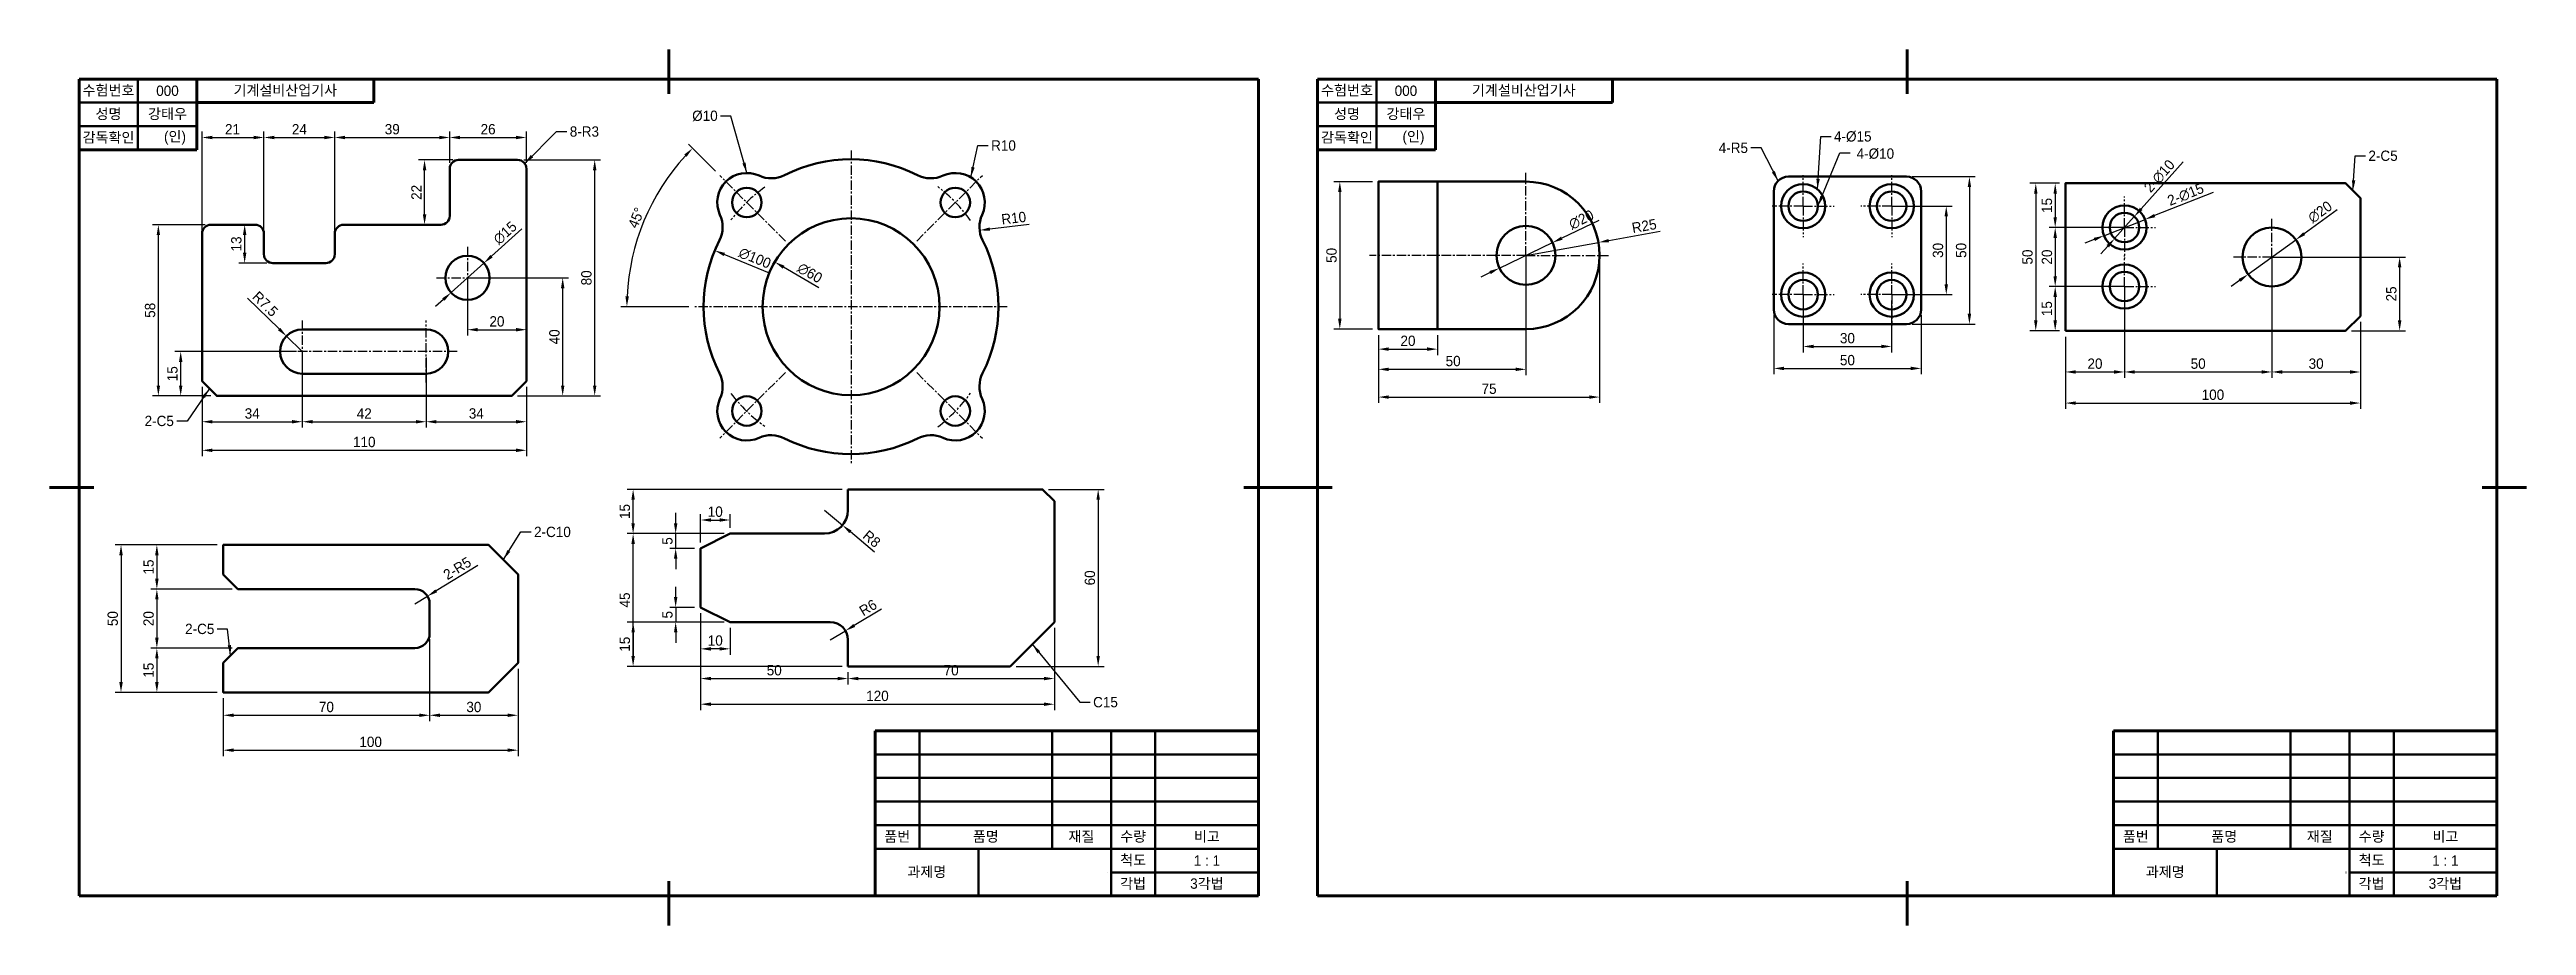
# Model space of a CAD drawing. Header units: millimetres. Extents: x 0 to 2520, y 0 to 297.
# Drawn here: x 840 to 1680, y 0 to 297 of the extents above; entities that cross this region are included whole.
import ezdxf

# ---------------------------------------------------------------- set-up
doc = ezdxf.new("R2010")
doc.units = ezdxf.units.MM
doc.header["$LTSCALE"] = 0.1
doc.linetypes.add('CENTER', pattern=[50.8, 31.75, -6.35, 6.35, -6.35])
for name, color, linetype, lineweight in [('1.윤곽선', 5, 'Continuous', 70), ('2.외형선', 3, 'Continuous', 50), ('4.일반주서', 2, 'Continuous', 35), ('5.중심선', 1, 'CENTER', 25)]:
    doc.layers.add(name, color=color, linetype=linetype, lineweight=lineweight)
doc.styles.add('굴림', font='')
doc.styles.get('굴림').set_extended_font_data('Gulim')
doc.dimstyles.new('기계제도기능사치수', dxfattribs={"dimtxt": 3.5, "dimasz": 3.5, "dimexe": 2, "dimexo": 2, "dimgap": 1, "dimtad": 1, "dimdsep": 46, "dimtxsty": '굴림', "dimcen": 2.5, "dimclrd": 1, "dimclre": 1, "dimclrt": 2, "dimazin": 2, "dimtfac": 1, "dimtmove": 0, "dimatfit": 3, "dimfxl": 1, "dimarcsym": 0})

msp = doc.modelspace()

# ---------------------------------------------------------------- texts
at = {"layer": '2.외형선', "color": 2, "char_height": 3.5, "style": '굴림'}
for s, insert, attachment_point in [('8-R3', (1016.427, 270.954), 1), ('%%C10', (1066.596, 272.663), 9), ('4-%%C15', (1445.177, 269.309), 1), ('R10', (1159.32, 266.219), 1), ('4-R5', (1416.001, 261.881), 9), ('4-%%C10', (1452.828, 263.474), 1), ('2-C5', (1626.401, 262.738), 1), ('2-C5', (882.168, 169.269), 9), ('2-C10', (1004.312, 135.195), 1), ('2-C5', (895.898, 98.752), 9), ('C15', (1193.912, 77.471), 1)]:
    msp.add_mtext(s, dxfattribs=dict(at, insert=insert, attachment_point=attachment_point))
at = {"layer": '4.일반주서', "char_height": 3.5, "attachment_point": 5, "style": '굴림'}
for s, insert, width in [('수험번호', (860, 283), 20), ('성명', (860, 275), 20), ('강태우', (880, 275), 20), ('000', (880, 283), 20), ('기계설비산업기사', (919.963, 283), 60.07361), ('수험번호', (1280, 283), 20), ('성명', (1280, 275), 20), ('강태우', (1300, 275), 20), ('000', (1300, 283), 20), ('기계설비산업기사', (1339.963, 283), 60.07361), ('감독확인', (860, 267), 20), ('    (인)', (880, 267), 20), ('감독확인', (1280, 267), 20), ('    (인)', (1300, 267), 20), ('품번', (1127.5, 30), 15), ('품명', (1157.5, 30), 45), ('재질', (1189.926, 30), 19.8528), ('수량', (1207.5, 30), 15), ('비고', (1232.5, 30), 35), ('품번', (1547.5, 30), 15), ('품명', (1577.5, 30), 45), ('재질', (1609.926, 30), 19.8528), ('수량', (1627.5, 30), 15), ('비고', (1652.5, 30), 35), ('과제명', (1137.5, 18), 35), ('척도', (1207.5, 22), 15), ('1 : 1', (1232.5, 22), 35), ('과제명', (1557.5, 18), 35), ('척도', (1627.5, 22), 15), ('1 : 1', (1652.5, 22), 35), ('각법', (1207.463, 14), 15.0736), ('3각법', (1232.5, 14), 35), ('각법', (1627.463, 14), 15.0736), ('3각법', (1652.5, 14), 35)]:
    msp.add_mtext(s, dxfattribs=dict(at, insert=insert, width=width))

# ---------------------------------------------------------------- blocks, each defined once
blk = doc.blocks.new('*D1')
at = {"layer": '2.외형선', "color": 1, "lineweight": -2, "transparency": 16777216}
for p, q in [((891.73, 235.53), (891.73, 269.18)), ((912.73, 235.53), (912.73, 269.18)), ((895.23, 267.18), (909.23, 267.18))]:
    blk.add_line(p, q, dxfattribs=at)
at = {"layer": '2.외형선', "color": 1, "transparency": 16777216}
for points in [[(895.23, 267.76), (895.23, 266.59), (891.73, 267.18)], [(909.23, 267.76), (909.23, 266.59), (912.73, 267.18)]]:
    blk.add_solid(points, dxfattribs=at)
at = {"layer": 'Defpoints', "color": 0, "transparency": 16777216}
for p in [(912.73, 267.18), (891.73, 233.53), (912.73, 233.53)]:
    blk.add_point(p, dxfattribs=at)
at = {"layer": '2.외형선', "color": 2, "transparency": 16777216, "insert": (902.05, 269.98), "char_height": 3.5, "attachment_point": 5, "style": '굴림'}
blk.add_mtext('21', dxfattribs=at)
blk = doc.blocks.new('*D2')
at = {"layer": '2.외형선', "color": 1, "lineweight": -2, "transparency": 16777216}
for p, q in [((912.73, 235.53), (912.73, 269.18)), ((936.73, 235.53), (936.73, 269.18)), ((916.23, 267.18), (933.23, 267.18))]:
    blk.add_line(p, q, dxfattribs=at)
at = {"layer": '2.외형선', "color": 1, "transparency": 16777216}
for points in [[(916.23, 267.76), (916.23, 266.59), (912.73, 267.18)], [(933.23, 267.76), (933.23, 266.59), (936.73, 267.18)]]:
    blk.add_solid(points, dxfattribs=at)
at = {"layer": 'Defpoints', "color": 0, "transparency": 16777216}
for p in [(936.73, 267.18), (912.73, 233.53), (936.73, 233.53)]:
    blk.add_point(p, dxfattribs=at)
at = {"layer": '2.외형선', "color": 2, "transparency": 16777216, "insert": (924.73, 269.97), "char_height": 3.5, "attachment_point": 5, "style": '굴림'}
blk.add_mtext('24', dxfattribs=at)
blk = doc.blocks.new('*D3')
at = {"layer": '2.외형선', "color": 1, "lineweight": -2, "transparency": 16777216}
for p, q in [((936.73, 236.58), (936.73, 269.18)), ((975.73, 258.58), (975.73, 269.18)), ((940.23, 267.18), (972.23, 267.18))]:
    blk.add_line(p, q, dxfattribs=at)
at = {"layer": '2.외형선', "color": 1, "transparency": 16777216}
for points in [[(940.23, 267.76), (940.23, 266.59), (936.73, 267.18)], [(972.23, 267.76), (972.23, 266.59), (975.73, 267.18)]]:
    blk.add_solid(points, dxfattribs=at)
at = {"layer": 'Defpoints', "color": 0, "transparency": 16777216}
for p in [(975.73, 267.18), (975.73, 256.58), (936.73, 234.58)]:
    blk.add_point(p, dxfattribs=at)
at = {"layer": '2.외형선', "color": 2, "transparency": 16777216, "insert": (956.23, 269.97), "char_height": 3.5, "attachment_point": 5, "style": '굴림'}
blk.add_mtext('39', dxfattribs=at)
blk = doc.blocks.new('*D4')
at = {"layer": '2.외형선', "color": 1, "lineweight": -2, "transparency": 16777216}
for p, q in [((975.73, 258.58), (975.73, 269.18)), ((1001.73, 258.58), (1001.73, 269.18)), ((979.23, 267.18), (998.23, 267.18))]:
    blk.add_line(p, q, dxfattribs=at)
at = {"layer": '2.외형선', "color": 1, "transparency": 16777216}
for points in [[(979.23, 267.76), (979.23, 266.59), (975.73, 267.18)], [(998.23, 267.76), (998.23, 266.59), (1001.73, 267.18)]]:
    blk.add_solid(points, dxfattribs=at)
at = {"layer": 'Defpoints', "color": 0, "transparency": 16777216}
for p in [(1001.73, 267.18), (975.73, 256.58), (1001.73, 256.58)]:
    blk.add_point(p, dxfattribs=at)
at = {"layer": '2.외형선', "color": 2, "transparency": 16777216, "insert": (988.73, 269.97), "char_height": 3.5, "attachment_point": 5, "style": '굴림'}
blk.add_mtext('26', dxfattribs=at)
blk = doc.blocks.new('*D5')
at = {"layer": '2.외형선', "color": 1, "lineweight": -2, "transparency": 16777216}
for p, q in [((976.73, 259.58), (965.18, 259.58)), ((967.18, 241.08), (967.18, 256.08)), ((970.73, 237.58), (965.18, 237.58))]:
    blk.add_line(p, q, dxfattribs=at)
at = {"layer": '2.외형선', "color": 1, "transparency": 16777216}
for points in [[(966.6, 256.08), (967.77, 256.08), (967.18, 259.58)], [(966.6, 241.08), (967.77, 241.08), (967.18, 237.58)]]:
    blk.add_solid(points, dxfattribs=at)
at = {"layer": 'Defpoints', "color": 0, "transparency": 16777216}
for p in [(967.18, 259.58), (978.73, 259.58), (972.73, 237.58)]:
    blk.add_point(p, dxfattribs=at)
at = {"layer": '2.외형선', "color": 2, "transparency": 16777216, "insert": (964.43, 248.58), "char_height": 3.5, "attachment_point": 5, "rotation": 90, "style": '굴림'}
blk.add_mtext('22', dxfattribs=at)
blk = doc.blocks.new('*D6')
at = {"layer": '2.외형선', "color": 1, "lineweight": -2, "transparency": 16777216}
for p, q in [((907.73, 237.58), (904.17, 237.58)), ((906.17, 234.08), (906.17, 228.08)), ((913.73, 224.58), (904.17, 224.58))]:
    blk.add_line(p, q, dxfattribs=at)
at = {"layer": '2.외형선', "color": 1, "transparency": 16777216}
for points in [[(905.59, 234.08), (906.76, 234.08), (906.17, 237.58)], [(905.59, 228.08), (906.76, 228.08), (906.17, 224.58)]]:
    blk.add_solid(points, dxfattribs=at)
at = {"layer": 'Defpoints', "color": 0, "transparency": 16777216}
for p in [(909.73, 237.58), (906.17, 224.58), (915.73, 224.58)]:
    blk.add_point(p, dxfattribs=at)
at = {"layer": '2.외형선', "color": 2, "transparency": 16777216, "insert": (903.37, 231.08), "char_height": 3.5, "attachment_point": 5, "rotation": 90, "style": '굴림'}
blk.add_mtext('13', dxfattribs=at)
blk = doc.blocks.new('*D7')
at = {"layer": '2.외형선', "color": 1, "lineweight": -2, "transparency": 16777216}
for p, q in [((892.73, 237.58), (874.91, 237.58)), ((876.91, 183.08), (876.91, 234.08)), ((894.73, 179.58), (874.91, 179.58))]:
    blk.add_line(p, q, dxfattribs=at)
at = {"layer": '2.외형선', "color": 1, "transparency": 16777216}
for points in [[(876.32, 234.08), (877.49, 234.08), (876.91, 237.58)], [(876.32, 183.08), (877.49, 183.08), (876.91, 179.58)]]:
    blk.add_solid(points, dxfattribs=at)
at = {"layer": 'Defpoints', "color": 0, "transparency": 16777216}
for p in [(876.91, 237.58), (894.73, 237.58), (896.73, 179.58)]:
    blk.add_point(p, dxfattribs=at)
at = {"layer": '2.외형선', "color": 2, "transparency": 16777216, "insert": (874.11, 208.58), "char_height": 3.5, "attachment_point": 5, "rotation": 90, "style": '굴림'}
blk.add_mtext('58', dxfattribs=at)
blk = doc.blocks.new('*D8')
at = {"layer": '2.외형선', "color": 1, "lineweight": -2, "transparency": 16777216}
for p, q in [((923.73, 194.58), (882.48, 194.58)), ((884.48, 183.08), (884.48, 191.08)), ((894.73, 179.58), (882.48, 179.58))]:
    blk.add_line(p, q, dxfattribs=at)
at = {"layer": '2.외형선', "color": 1, "transparency": 16777216}
for points in [[(883.9, 191.08), (885.07, 191.08), (884.48, 194.58)], [(883.9, 183.08), (885.07, 183.08), (884.48, 179.58)]]:
    blk.add_solid(points, dxfattribs=at)
at = {"layer": 'Defpoints', "color": 0, "transparency": 16777216}
for p in [(884.48, 194.58), (925.73, 194.58), (896.73, 179.58)]:
    blk.add_point(p, dxfattribs=at)
at = {"layer": '2.외형선', "color": 2, "transparency": 16777216, "insert": (881.69, 187.08), "char_height": 3.5, "attachment_point": 5, "rotation": 90, "style": '굴림'}
blk.add_mtext('15', dxfattribs=at)
blk = doc.blocks.new('*D9')
at = {"layer": '2.외형선', "color": 1, "lineweight": -2, "transparency": 16777216}
for p, q in [((925.73, 192.58), (925.73, 168.8)), ((891.73, 182.58), (891.73, 168.8)), ((895.23, 170.8), (922.23, 170.8))]:
    blk.add_line(p, q, dxfattribs=at)
at = {"layer": '2.외형선', "color": 1, "transparency": 16777216}
for points in [[(895.23, 171.38), (895.23, 170.21), (891.73, 170.8)], [(922.23, 171.38), (922.23, 170.21), (925.73, 170.8)]]:
    blk.add_solid(points, dxfattribs=at)
at = {"layer": 'Defpoints', "color": 0, "transparency": 16777216}
for p in [(925.73, 194.58), (891.73, 184.58), (925.73, 170.8)]:
    blk.add_point(p, dxfattribs=at)
at = {"layer": '2.외형선', "color": 2, "transparency": 16777216, "insert": (908.73, 173.59), "char_height": 3.5, "attachment_point": 5, "style": '굴림'}
blk.add_mtext('34', dxfattribs=at)
blk = doc.blocks.new('*D10')
at = {"layer": '2.외형선', "color": 1, "lineweight": -2, "transparency": 16777216}
for p, q in [((925.73, 192.58), (925.73, 168.8)), ((967.73, 192.58), (967.73, 168.8)), ((929.23, 170.8), (964.23, 170.8))]:
    blk.add_line(p, q, dxfattribs=at)
at = {"layer": '2.외형선', "color": 1, "transparency": 16777216}
for points in [[(929.23, 171.38), (929.23, 170.21), (925.73, 170.8)], [(964.23, 171.38), (964.23, 170.21), (967.73, 170.8)]]:
    blk.add_solid(points, dxfattribs=at)
at = {"layer": 'Defpoints', "color": 0, "transparency": 16777216}
for p in [(925.73, 194.58), (967.73, 194.58), (967.73, 170.8)]:
    blk.add_point(p, dxfattribs=at)
at = {"layer": '2.외형선', "color": 2, "transparency": 16777216, "insert": (946.73, 173.59), "char_height": 3.5, "attachment_point": 5, "style": '굴림'}
blk.add_mtext('42', dxfattribs=at)
blk = doc.blocks.new('*D11')
at = {"layer": '2.외형선', "color": 1, "lineweight": -2, "transparency": 16777216}
for p, q in [((967.73, 192.58), (967.73, 168.8)), ((1001.73, 182.58), (1001.73, 168.8)), ((971.23, 170.8), (998.23, 170.8))]:
    blk.add_line(p, q, dxfattribs=at)
at = {"layer": '2.외형선', "color": 1, "transparency": 16777216}
for points in [[(971.23, 171.38), (971.23, 170.21), (967.73, 170.8)], [(998.23, 171.38), (998.23, 170.21), (1001.73, 170.8)]]:
    blk.add_solid(points, dxfattribs=at)
at = {"layer": 'Defpoints', "color": 0, "transparency": 16777216}
for p in [(967.73, 194.58), (1001.73, 184.58), (1001.73, 170.8)]:
    blk.add_point(p, dxfattribs=at)
at = {"layer": '2.외형선', "color": 2, "transparency": 16777216, "insert": (984.73, 173.59), "char_height": 3.5, "attachment_point": 5, "style": '굴림'}
blk.add_mtext('34', dxfattribs=at)
blk = doc.blocks.new('*D12')
at = {"layer": '2.외형선', "color": 1, "lineweight": -2, "transparency": 16777216}
for p, q in [((891.73, 182.58), (891.73, 159.11)), ((1001.73, 182.58), (1001.73, 159.11)), ((895.23, 161.11), (998.23, 161.11))]:
    blk.add_line(p, q, dxfattribs=at)
at = {"layer": '2.외형선', "color": 1, "transparency": 16777216}
for points in [[(895.23, 161.69), (895.23, 160.52), (891.73, 161.11)], [(998.23, 161.69), (998.23, 160.52), (1001.73, 161.11)]]:
    blk.add_solid(points, dxfattribs=at)
at = {"layer": 'Defpoints', "color": 0, "transparency": 16777216}
for p in [(891.73, 184.58), (1001.73, 184.58), (1001.73, 161.11)]:
    blk.add_point(p, dxfattribs=at)
at = {"layer": '2.외형선', "color": 2, "transparency": 16777216, "insert": (946.73, 163.91), "char_height": 3.5, "attachment_point": 5, "style": '굴림'}
blk.add_mtext('110', dxfattribs=at)
blk = doc.blocks.new('*D13')
at = {"layer": '2.외형선', "color": 1, "lineweight": -2, "transparency": 16777216}
for p, q in [((981.73, 217.58), (981.73, 200.01)), ((1001.73, 217.58), (1001.73, 200.01)), ((985.23, 202.01), (998.23, 202.01))]:
    blk.add_line(p, q, dxfattribs=at)
at = {"layer": '2.외형선', "color": 1, "transparency": 16777216}
for points in [[(985.23, 202.6), (985.23, 201.43), (981.73, 202.01)], [(998.23, 202.6), (998.23, 201.43), (1001.73, 202.01)]]:
    blk.add_solid(points, dxfattribs=at)
at = {"layer": 'Defpoints', "color": 0, "transparency": 16777216}
for p in [(981.73, 219.58), (1001.73, 219.58), (1001.73, 202.01)]:
    blk.add_point(p, dxfattribs=at)
at = {"layer": '2.외형선', "color": 2, "transparency": 16777216, "insert": (991.73, 204.81), "char_height": 3.5, "attachment_point": 5, "style": '굴림'}
blk.add_mtext('20', dxfattribs=at)
blk = doc.blocks.new('*D14')
at = {"layer": '2.외형선', "color": 1, "lineweight": -2, "transparency": 16777216}
for p, q in [((983.73, 219.58), (1016.03, 219.58)), ((1014.03, 183.08), (1014.03, 216.08)), ((998.73, 179.58), (1016.03, 179.58))]:
    blk.add_line(p, q, dxfattribs=at)
at = {"layer": '2.외형선', "color": 1, "transparency": 16777216}
for points in [[(1013.45, 216.08), (1014.61, 216.08), (1014.03, 219.58)], [(1013.45, 183.08), (1014.61, 183.08), (1014.03, 179.58)]]:
    blk.add_solid(points, dxfattribs=at)
at = {"layer": 'Defpoints', "color": 0, "transparency": 16777216}
for p in [(981.73, 219.58), (1014.03, 219.58), (996.73, 179.58)]:
    blk.add_point(p, dxfattribs=at)
at = {"layer": '2.외형선', "color": 2, "transparency": 16777216, "insert": (1011.23, 199.58), "char_height": 3.5, "attachment_point": 5, "rotation": 90, "style": '굴림'}
blk.add_mtext('40', dxfattribs=at)
blk = doc.blocks.new('*D15')
at = {"layer": '2.외형선', "color": 1, "lineweight": -2, "transparency": 16777216}
for p, q in [((1000.8, 259.58), (1026.88, 259.58)), ((1024.88, 183.08), (1024.88, 256.08)), ((998.73, 179.58), (1026.88, 179.58))]:
    blk.add_line(p, q, dxfattribs=at)
at = {"layer": '2.외형선', "color": 1, "transparency": 16777216}
for points in [[(1024.29, 256.08), (1025.46, 256.08), (1024.88, 259.58)], [(1024.29, 183.08), (1025.46, 183.08), (1024.88, 179.58)]]:
    blk.add_solid(points, dxfattribs=at)
at = {"layer": 'Defpoints', "color": 0, "transparency": 16777216}
for p in [(998.8, 259.58), (1024.88, 259.58), (996.73, 179.58)]:
    blk.add_point(p, dxfattribs=at)
at = {"layer": '2.외형선', "color": 2, "transparency": 16777216, "insert": (1022.08, 219.58), "char_height": 3.5, "attachment_point": 5, "rotation": 90, "style": '굴림'}
blk.add_mtext('80', dxfattribs=at)
blk = doc.blocks.new('*D16')
at = {"layer": '2.외형선', "color": 1, "lineweight": -2, "transparency": 16777216}
for p, q in [((1000.22, 236.19), (989.91, 226.93)), ((976.15, 214.57), (987.31, 224.59)), ((973.55, 212.23), (970.94, 209.89))]:
    blk.add_line(p, q, dxfattribs=at)
at = {"layer": '2.외형선', "color": 1, "transparency": 16777216}
for points in [[(989.52, 227.37), (990.3, 226.5), (987.31, 224.59)], [(973.16, 212.66), (973.94, 211.79), (976.15, 214.57)]]:
    blk.add_solid(points, dxfattribs=at)
at = {"layer": 'Defpoints', "color": 0, "transparency": 16777216}
for p in [(987.31, 224.59), (976.15, 214.57)]:
    blk.add_point(p, dxfattribs=at)
at = {"layer": '2.외형선', "color": 2, "transparency": 16777216, "insert": (994.49, 234.81), "char_height": 3.5, "attachment_point": 5, "rotation": 41.94697, "style": '굴림'}
blk.add_mtext('∅15', dxfattribs=at)
blk = doc.blocks.new('*D17')
at = {"layer": '2.외형선', "color": 1, "lineweight": -2, "transparency": 16777216}
for p, q in [((907.09, 212.73), (917.85, 202.25)), ((925.73, 194.58), (920.35, 199.81))]:
    blk.add_line(p, q, dxfattribs=at)
at = {"layer": '2.외형선', "color": 1, "transparency": 16777216}
blk.add_solid([(918.25, 202.67), (917.44, 201.84), (920.35, 199.81)], dxfattribs=at)
at = {"layer": 'Defpoints', "color": 0, "transparency": 16777216}
for p in [(920.35, 199.81), (925.73, 194.58)]:
    blk.add_point(p, dxfattribs=at)
at = {"layer": '2.외형선', "color": 2, "transparency": 16777216, "insert": (913.17, 210.72), "char_height": 3.5, "attachment_point": 5, "rotation": 315.74974, "style": '굴림'}
blk.add_mtext('R7.5', dxfattribs=at)
blk = doc.blocks.new('*D18')
at = {"layer": '2.외형선', "color": 1, "lineweight": -2, "transparency": 16777216}
for p, q in [((1065.85, 255.75), (1056.64, 264.96)), ((1056.81, 209.79), (1033.79, 209.79))]:
    blk.add_line(p, q, dxfattribs=at)
blk.add_arc((1111.81, 209.79), 76.02, 137.63818, 177.36182, dxfattribs=at)
at = {"layer": '2.외형선', "color": 1, "transparency": 16777216}
for points in [[(1055.22, 261.41), (1056.06, 260.61), (1058.06, 263.54)], [(1036.46, 213.27), (1035.29, 213.3), (1035.79, 209.79)]]:
    blk.add_solid(points, dxfattribs=at)
at = {"layer": 'Defpoints', "color": 0, "transparency": 16777216}
for p in [(1067.26, 254.34), (1045.98, 247.8), (1089.54, 232.06), (1058.81, 209.79), (1164.81, 209.79)]:
    blk.add_point(p, dxfattribs=at)
at = {"layer": '2.외형선', "color": 2, "transparency": 16777216, "insert": (1038.99, 239.95), "char_height": 3.5, "attachment_point": 5, "rotation": 67.5, "style": '굴림'}
blk.add_mtext('45°', dxfattribs=at)
blk = doc.blocks.new('*D19')
at = {"layer": '2.외형선', "color": 1, "lineweight": -2, "transparency": 16777216}
blk.add_line((1100.9, 216.19), (1088.96, 223.2), dxfattribs=at)
at = {"layer": '2.외형선', "color": 1, "transparency": 16777216}
blk.add_solid([(1089.25, 223.7), (1088.66, 222.7), (1085.94, 224.97)], dxfattribs=at)
at = {"layer": 'Defpoints', "color": 0, "transparency": 16777216}
for p in [(1085.94, 224.97), (1137.69, 194.61)]:
    blk.add_point(p, dxfattribs=at)
at = {"layer": '2.외형선', "color": 2, "transparency": 16777216, "insert": (1097.85, 221.22), "char_height": 3.5, "attachment_point": 5, "rotation": 329.59675, "style": '굴림'}
blk.add_mtext('∅60', dxfattribs=at)
blk = doc.blocks.new('*D20')
at = {"layer": '2.외형선', "color": 1, "lineweight": -2, "transparency": 16777216}
blk.add_line((1084.17, 221.2), (1068.83, 227.53), dxfattribs=at)
at = {"layer": '2.외형선', "color": 1, "transparency": 16777216}
blk.add_solid([(1069.05, 228.07), (1068.61, 226.99), (1065.59, 228.86)], dxfattribs=at)
at = {"layer": 'Defpoints', "color": 0, "transparency": 16777216}
for p in [(1065.59, 228.86), (1158.03, 190.71)]:
    blk.add_point(p, dxfattribs=at)
at = {"layer": '2.외형선', "color": 2, "transparency": 16777216, "insert": (1079.18, 226.28), "char_height": 3.5, "attachment_point": 5, "rotation": 337.57367, "style": '굴림'}
blk.add_mtext('∅100', dxfattribs=at)
blk = doc.blocks.new('*D21')
at = {"layer": '2.외형선', "color": 1, "lineweight": -2, "transparency": 16777216}
blk.add_line((1172.24, 237.63), (1158.91, 236.11), dxfattribs=at)
at = {"layer": '2.외형선', "color": 1, "transparency": 16777216}
blk.add_solid([(1158.84, 236.69), (1158.97, 235.53), (1155.43, 235.71)], dxfattribs=at)
at = {"layer": 'Defpoints', "color": 0, "transparency": 16777216}
for p in [(1155.43, 235.71), (1165.36, 236.85)]:
    blk.add_point(p, dxfattribs=at)
at = {"layer": '2.외형선', "color": 2, "transparency": 16777216, "insert": (1166.99, 239.85), "char_height": 3.5, "attachment_point": 5, "rotation": 6.50302, "style": '굴림'}
blk.add_mtext('R10', dxfattribs=at)
blk = doc.blocks.new('*D23')
at = {"layer": '2.외형선', "color": 1, "lineweight": -2, "transparency": 16777216}
for p, q in [((896.9, 129.04), (874.4, 129.04)), ((876.4, 125.54), (876.4, 117.54)), ((901.9, 114.04), (874.4, 114.04))]:
    blk.add_line(p, q, dxfattribs=at)
at = {"layer": '2.외형선', "color": 1, "transparency": 16777216}
for points in [[(875.81, 125.54), (876.98, 125.54), (876.4, 129.04)], [(875.81, 117.54), (876.98, 117.54), (876.4, 114.04)]]:
    blk.add_solid(points, dxfattribs=at)
at = {"layer": 'Defpoints', "color": 0, "transparency": 16777216}
for p in [(898.9, 129.04), (876.4, 114.04), (903.9, 114.04)]:
    blk.add_point(p, dxfattribs=at)
at = {"layer": '2.외형선', "color": 2, "transparency": 16777216, "insert": (873.6, 121.54), "char_height": 3.5, "attachment_point": 5, "rotation": 90, "style": '굴림'}
blk.add_mtext('15', dxfattribs=at)
blk = doc.blocks.new('*D24')
at = {"layer": '2.외형선', "color": 1, "lineweight": -2, "transparency": 16777216}
for p, q in [((901.9, 114.04), (874.4, 114.04)), ((876.4, 110.54), (876.4, 97.54)), ((901.9, 94.04), (874.4, 94.04))]:
    blk.add_line(p, q, dxfattribs=at)
at = {"layer": '2.외형선', "color": 1, "transparency": 16777216}
for points in [[(875.81, 110.54), (876.98, 110.54), (876.4, 114.04)], [(875.81, 97.54), (876.98, 97.54), (876.4, 94.04)]]:
    blk.add_solid(points, dxfattribs=at)
at = {"layer": 'Defpoints', "color": 0, "transparency": 16777216}
for p in [(903.9, 114.04), (876.4, 94.04), (903.9, 94.04)]:
    blk.add_point(p, dxfattribs=at)
at = {"layer": '2.외형선', "color": 2, "transparency": 16777216, "insert": (873.6, 104.04), "char_height": 3.5, "attachment_point": 5, "rotation": 90, "style": '굴림'}
blk.add_mtext('20', dxfattribs=at)
blk = doc.blocks.new('*D25')
at = {"layer": '2.외형선', "color": 1, "lineweight": -2, "transparency": 16777216}
for p, q in [((901.9, 94.04), (874.4, 94.04)), ((876.4, 90.54), (876.4, 82.54)), ((896.9, 79.04), (874.4, 79.04))]:
    blk.add_line(p, q, dxfattribs=at)
at = {"layer": '2.외형선', "color": 1, "transparency": 16777216}
for points in [[(875.81, 90.54), (876.98, 90.54), (876.4, 94.04)], [(875.81, 82.54), (876.98, 82.54), (876.4, 79.04)]]:
    blk.add_solid(points, dxfattribs=at)
at = {"layer": 'Defpoints', "color": 0, "transparency": 16777216}
for p in [(903.9, 94.04), (876.4, 79.04), (898.9, 79.04)]:
    blk.add_point(p, dxfattribs=at)
at = {"layer": '2.외형선', "color": 2, "transparency": 16777216, "insert": (873.6, 86.54), "char_height": 3.5, "attachment_point": 5, "rotation": 90, "style": '굴림'}
blk.add_mtext('15', dxfattribs=at)
blk = doc.blocks.new('*D26')
at = {"layer": '2.외형선', "color": 1, "lineweight": -2, "transparency": 16777216}
for p, q in [((896.9, 129.04), (862.24, 129.04)), ((864.24, 125.54), (864.24, 82.54)), ((896.9, 79.04), (862.24, 79.04))]:
    blk.add_line(p, q, dxfattribs=at)
at = {"layer": '2.외형선', "color": 1, "transparency": 16777216}
for points in [[(863.66, 125.54), (864.83, 125.54), (864.24, 129.04)], [(863.66, 82.54), (864.83, 82.54), (864.24, 79.04)]]:
    blk.add_solid(points, dxfattribs=at)
at = {"layer": 'Defpoints', "color": 0, "transparency": 16777216}
for p in [(898.9, 129.04), (864.24, 79.04), (898.9, 79.04)]:
    blk.add_point(p, dxfattribs=at)
at = {"layer": '2.외형선', "color": 2, "transparency": 16777216, "insert": (861.45, 104.04), "char_height": 3.5, "attachment_point": 5, "rotation": 90, "style": '굴림'}
blk.add_mtext('50', dxfattribs=at)
blk = doc.blocks.new('*D27')
at = {"layer": '2.외형선', "color": 1, "lineweight": -2, "transparency": 16777216}
for p, q in [((968.9, 97.04), (968.9, 69.27)), ((898.9, 77.04), (898.9, 69.27)), ((902.4, 71.27), (965.4, 71.27))]:
    blk.add_line(p, q, dxfattribs=at)
at = {"layer": '2.외형선', "color": 1, "transparency": 16777216}
for points in [[(902.4, 71.85), (902.4, 70.68), (898.9, 71.27)], [(965.4, 71.85), (965.4, 70.68), (968.9, 71.27)]]:
    blk.add_solid(points, dxfattribs=at)
at = {"layer": 'Defpoints', "color": 0, "transparency": 16777216}
for p in [(968.9, 99.04), (898.9, 79.04), (968.9, 71.27)]:
    blk.add_point(p, dxfattribs=at)
at = {"layer": '2.외형선', "color": 2, "transparency": 16777216, "insert": (933.9, 74.06), "char_height": 3.5, "attachment_point": 5, "style": '굴림'}
blk.add_mtext('70', dxfattribs=at)
blk = doc.blocks.new('*D28')
at = {"layer": '2.외형선', "color": 1, "lineweight": -2, "transparency": 16777216}
for p, q in [((968.9, 97.04), (968.9, 69.27)), ((998.9, 87.04), (998.9, 69.27)), ((972.4, 71.27), (995.4, 71.27))]:
    blk.add_line(p, q, dxfattribs=at)
at = {"layer": '2.외형선', "color": 1, "transparency": 16777216}
for points in [[(972.4, 71.85), (972.4, 70.68), (968.9, 71.27)], [(995.4, 71.85), (995.4, 70.68), (998.9, 71.27)]]:
    blk.add_solid(points, dxfattribs=at)
at = {"layer": 'Defpoints', "color": 0, "transparency": 16777216}
for p in [(968.9, 99.04), (998.9, 89.04), (998.9, 71.27)]:
    blk.add_point(p, dxfattribs=at)
at = {"layer": '2.외형선', "color": 2, "transparency": 16777216, "insert": (983.9, 74.06), "char_height": 3.5, "attachment_point": 5, "style": '굴림'}
blk.add_mtext('30', dxfattribs=at)
blk = doc.blocks.new('*D29')
at = {"layer": '2.외형선', "color": 1, "lineweight": -2, "transparency": 16777216}
for p, q in [((998.9, 87.04), (998.9, 57.43)), ((898.9, 77.04), (898.9, 57.43)), ((902.4, 59.43), (995.4, 59.43))]:
    blk.add_line(p, q, dxfattribs=at)
at = {"layer": '2.외형선', "color": 1, "transparency": 16777216}
for points in [[(902.4, 60.01), (902.4, 58.85), (898.9, 59.43)], [(995.4, 60.01), (995.4, 58.85), (998.9, 59.43)]]:
    blk.add_solid(points, dxfattribs=at)
at = {"layer": 'Defpoints', "color": 0, "transparency": 16777216}
for p in [(998.9, 89.04), (898.9, 79.04), (998.9, 59.43)]:
    blk.add_point(p, dxfattribs=at)
at = {"layer": '2.외형선', "color": 2, "transparency": 16777216, "insert": (948.9, 62.23), "char_height": 3.5, "attachment_point": 5, "style": '굴림'}
blk.add_mtext('100', dxfattribs=at)
blk = doc.blocks.new('*D30')
at = {"layer": '2.외형선', "color": 1, "lineweight": -2, "transparency": 16777216}
for p, q in [((985.3, 122.1), (971.16, 113.47)), ((963.9, 109.04), (968.17, 111.64))]:
    blk.add_line(p, q, dxfattribs=at)
at = {"layer": '2.외형선', "color": 1, "transparency": 16777216}
blk.add_solid([(970.86, 113.96), (971.46, 112.97), (968.17, 111.64)], dxfattribs=at)
at = {"layer": 'Defpoints', "color": 0, "transparency": 16777216}
for p in [(968.17, 111.64), (963.9, 109.04)]:
    blk.add_point(p, dxfattribs=at)
at = {"layer": '2.외형선', "color": 2, "transparency": 16777216, "insert": (978.27, 121.08), "char_height": 3.5, "attachment_point": 5, "rotation": 31.40246, "style": '굴림'}
blk.add_mtext('2-R5', dxfattribs=at)
blk = doc.blocks.new('*D31')
at = {"layer": '2.외형선', "color": 1, "lineweight": -2, "transparency": 16777216}
for p, q in [((1060.77, 105.86), (1060.77, 81.72)), ((1110.77, 85.86), (1110.77, 81.72)), ((1064.27, 83.72), (1107.27, 83.72))]:
    blk.add_line(p, q, dxfattribs=at)
at = {"layer": '2.외형선', "color": 1, "transparency": 16777216}
for points in [[(1064.27, 84.3), (1064.27, 83.14), (1060.77, 83.72)], [(1107.27, 84.3), (1107.27, 83.14), (1110.77, 83.72)]]:
    blk.add_solid(points, dxfattribs=at)
at = {"layer": 'Defpoints', "color": 0, "transparency": 16777216}
for p in [(1060.77, 107.86), (1110.77, 87.86), (1110.77, 83.72)]:
    blk.add_point(p, dxfattribs=at)
at = {"layer": '2.외형선', "color": 2, "transparency": 16777216, "insert": (1085.77, 86.52), "char_height": 3.5, "attachment_point": 5, "style": '굴림'}
blk.add_mtext('50', dxfattribs=at)
blk = doc.blocks.new('*D32')
at = {"layer": '2.외형선', "color": 1, "lineweight": -2, "transparency": 16777216}
for p, q in [((1180.77, 100.86), (1180.77, 81.72)), ((1110.77, 85.86), (1110.77, 81.72)), ((1114.27, 83.72), (1177.27, 83.72))]:
    blk.add_line(p, q, dxfattribs=at)
at = {"layer": '2.외형선', "color": 1, "transparency": 16777216}
for points in [[(1114.27, 84.3), (1114.27, 83.14), (1110.77, 83.72)], [(1177.27, 84.3), (1177.27, 83.14), (1180.77, 83.72)]]:
    blk.add_solid(points, dxfattribs=at)
at = {"layer": 'Defpoints', "color": 0, "transparency": 16777216}
for p in [(1180.77, 102.86), (1110.77, 87.86), (1180.77, 83.72)]:
    blk.add_point(p, dxfattribs=at)
at = {"layer": '2.외형선', "color": 2, "transparency": 16777216, "insert": (1145.77, 86.52), "char_height": 3.5, "attachment_point": 5, "style": '굴림'}
blk.add_mtext('70', dxfattribs=at)
blk = doc.blocks.new('*D33')
at = {"layer": '2.외형선', "color": 1, "lineweight": -2, "transparency": 16777216}
for p, q in [((1060.77, 105.86), (1060.77, 73.02)), ((1180.77, 100.86), (1180.77, 73.02)), ((1064.27, 75.02), (1177.27, 75.02))]:
    blk.add_line(p, q, dxfattribs=at)
at = {"layer": '2.외형선', "color": 1, "transparency": 16777216}
for points in [[(1064.27, 75.6), (1064.27, 74.43), (1060.77, 75.02)], [(1177.27, 75.6), (1177.27, 74.43), (1180.77, 75.02)]]:
    blk.add_solid(points, dxfattribs=at)
at = {"layer": 'Defpoints', "color": 0, "transparency": 16777216}
for p in [(1060.77, 107.86), (1180.77, 102.86), (1180.77, 75.02)]:
    blk.add_point(p, dxfattribs=at)
at = {"layer": '2.외형선', "color": 2, "transparency": 16777216, "insert": (1120.77, 77.82), "char_height": 3.5, "attachment_point": 5, "style": '굴림'}
blk.add_mtext('120', dxfattribs=at)
blk = doc.blocks.new('*D34')
at = {"layer": '2.외형선', "color": 1, "lineweight": -2, "transparency": 16777216}
for p, q in [((1178.77, 147.86), (1197.62, 147.86)), ((1195.62, 144.36), (1195.62, 91.36)), ((1167.77, 87.86), (1197.62, 87.86))]:
    blk.add_line(p, q, dxfattribs=at)
at = {"layer": '2.외형선', "color": 1, "transparency": 16777216}
for points in [[(1195.03, 144.36), (1196.2, 144.36), (1195.62, 147.86)], [(1195.03, 91.36), (1196.2, 91.36), (1195.62, 87.86)]]:
    blk.add_solid(points, dxfattribs=at)
at = {"layer": 'Defpoints', "color": 0, "transparency": 16777216}
for p in [(1176.77, 147.86), (1165.77, 87.86), (1195.62, 87.86)]:
    blk.add_point(p, dxfattribs=at)
at = {"layer": '2.외형선', "color": 2, "transparency": 16777216, "insert": (1192.82, 117.86), "char_height": 3.5, "attachment_point": 5, "rotation": 90, "style": '굴림'}
blk.add_mtext('60', dxfattribs=at)
blk = doc.blocks.new('*D35')
at = {"layer": '2.외형선', "color": 1, "lineweight": -2, "transparency": 16777216}
for p, q in [((1068.77, 102.86), (1035.91, 102.86)), ((1037.91, 99.36), (1037.91, 91.36)), ((1108.77, 87.86), (1035.91, 87.86))]:
    blk.add_line(p, q, dxfattribs=at)
at = {"layer": '2.외형선', "color": 1, "transparency": 16777216}
for points in [[(1037.33, 99.36), (1038.5, 99.36), (1037.91, 102.86)], [(1037.33, 91.36), (1038.5, 91.36), (1037.91, 87.86)]]:
    blk.add_solid(points, dxfattribs=at)
at = {"layer": 'Defpoints', "color": 0, "transparency": 16777216}
for p in [(1070.77, 102.86), (1037.91, 87.86), (1110.77, 87.86)]:
    blk.add_point(p, dxfattribs=at)
at = {"layer": '2.외형선', "color": 2, "transparency": 16777216, "insert": (1035.11, 95.36), "char_height": 3.5, "attachment_point": 5, "rotation": 90, "style": '굴림'}
blk.add_mtext('15', dxfattribs=at)
blk = doc.blocks.new('*D36')
at = {"layer": '2.외형선', "color": 1, "lineweight": -2, "transparency": 16777216}
for p, q in [((1068.77, 132.86), (1035.91, 132.86)), ((1037.91, 91.36), (1037.91, 129.36)), ((1108.77, 87.86), (1035.91, 87.86))]:
    blk.add_line(p, q, dxfattribs=at)
at = {"layer": '2.외형선', "color": 1, "transparency": 16777216}
for points in [[(1037.33, 129.36), (1038.5, 129.36), (1037.91, 132.86)], [(1037.33, 91.36), (1038.5, 91.36), (1037.91, 87.86)]]:
    blk.add_solid(points, dxfattribs=at)
at = {"layer": 'Defpoints', "color": 0, "transparency": 16777216}
for p in [(1037.91, 132.86), (1070.77, 132.86), (1110.77, 87.86)]:
    blk.add_point(p, dxfattribs=at)
at = {"layer": '2.외형선', "color": 2, "transparency": 16777216, "insert": (1035.12, 110.36), "char_height": 3.5, "attachment_point": 5, "rotation": 90, "style": '굴림'}
blk.add_mtext('45', dxfattribs=at)
blk = doc.blocks.new('*D37')
at = {"layer": '2.외형선', "color": 1, "lineweight": -2, "transparency": 16777216}
for p, q in [((1108.77, 147.86), (1035.91, 147.86)), ((1037.91, 136.36), (1037.91, 144.36)), ((1068.77, 132.86), (1035.91, 132.86))]:
    blk.add_line(p, q, dxfattribs=at)
at = {"layer": '2.외형선', "color": 1, "transparency": 16777216}
for points in [[(1037.33, 144.36), (1038.5, 144.36), (1037.91, 147.86)], [(1037.33, 136.36), (1038.5, 136.36), (1037.91, 132.86)]]:
    blk.add_solid(points, dxfattribs=at)
at = {"layer": 'Defpoints', "color": 0, "transparency": 16777216}
for p in [(1037.91, 147.86), (1110.77, 147.86), (1070.77, 132.86)]:
    blk.add_point(p, dxfattribs=at)
at = {"layer": '2.외형선', "color": 2, "transparency": 16777216, "insert": (1035.11, 140.36), "char_height": 3.5, "attachment_point": 5, "rotation": 90, "style": '굴림'}
blk.add_mtext('15', dxfattribs=at)
blk = doc.blocks.new('*D38')
at = {"layer": '2.외형선', "color": 1, "lineweight": -2, "transparency": 16777216}
for p, q in [((1060.77, 129.86), (1060.77, 139.48)), ((1064.27, 137.48), (1067.27, 137.48)), ((1070.77, 134.86), (1070.77, 139.48))]:
    blk.add_line(p, q, dxfattribs=at)
at = {"layer": '2.외형선', "color": 1, "transparency": 16777216}
for points in [[(1064.27, 138.06), (1064.27, 136.9), (1060.77, 137.48)], [(1067.27, 138.06), (1067.27, 136.9), (1070.77, 137.48)]]:
    blk.add_solid(points, dxfattribs=at)
at = {"layer": 'Defpoints', "color": 0, "transparency": 16777216}
for p in [(1070.77, 137.48), (1060.77, 127.86), (1070.77, 132.86)]:
    blk.add_point(p, dxfattribs=at)
at = {"layer": '2.외형선', "color": 2, "transparency": 16777216, "insert": (1065.77, 140.28), "char_height": 3.5, "attachment_point": 5, "style": '굴림'}
blk.add_mtext('10', dxfattribs=at)
blk = doc.blocks.new('*D39')
at = {"layer": '2.외형선', "color": 1, "lineweight": -2, "transparency": 16777216}
for p, q in [((1052.34, 136.36), (1052.34, 139.86)), ((1068.77, 132.86), (1050.34, 132.86)), ((1058.77, 127.86), (1050.34, 127.86)), ((1052.34, 127.86), (1052.34, 132.86)), ((1052.34, 124.36), (1052.34, 120.86))]:
    blk.add_line(p, q, dxfattribs=at)
at = {"layer": '2.외형선', "color": 1, "transparency": 16777216}
for points in [[(1051.76, 136.36), (1052.93, 136.36), (1052.34, 132.86)], [(1051.76, 124.36), (1052.93, 124.36), (1052.34, 127.86)]]:
    blk.add_solid(points, dxfattribs=at)
at = {"layer": 'Defpoints', "color": 0, "transparency": 16777216}
for p in [(1052.34, 132.86), (1060.77, 127.86), (1070.77, 132.86)]:
    blk.add_point(p, dxfattribs=at)
at = {"layer": '2.외형선', "color": 2, "transparency": 16777216, "insert": (1049.55, 130.36), "char_height": 3.5, "attachment_point": 5, "rotation": 90, "style": '굴림'}
blk.add_mtext('5', dxfattribs=at)
blk = doc.blocks.new('*D40')
at = {"layer": '2.외형선', "color": 1, "lineweight": -2, "transparency": 16777216}
for p, q in [((1052.34, 111.36), (1052.34, 114.86)), ((1058.77, 107.86), (1050.34, 107.86)), ((1068.77, 102.86), (1050.34, 102.86)), ((1052.34, 107.86), (1052.34, 102.86)), ((1052.34, 99.36), (1052.34, 95.86))]:
    blk.add_line(p, q, dxfattribs=at)
at = {"layer": '2.외형선', "color": 1, "transparency": 16777216}
for points in [[(1051.76, 111.36), (1052.93, 111.36), (1052.34, 107.86)], [(1051.76, 99.36), (1052.93, 99.36), (1052.34, 102.86)]]:
    blk.add_solid(points, dxfattribs=at)
at = {"layer": 'Defpoints', "color": 0, "transparency": 16777216}
for p in [(1052.34, 102.86), (1060.77, 107.86), (1070.77, 102.86)]:
    blk.add_point(p, dxfattribs=at)
at = {"layer": '2.외형선', "color": 2, "transparency": 16777216, "insert": (1049.55, 105.36), "char_height": 3.5, "attachment_point": 5, "rotation": 90, "style": '굴림'}
blk.add_mtext('5', dxfattribs=at)
blk = doc.blocks.new('*D41')
at = {"layer": '2.외형선', "color": 1, "lineweight": -2, "transparency": 16777216}
for p, q in [((1060.77, 105.86), (1060.77, 91.79)), ((1070.77, 100.86), (1070.77, 91.79)), ((1067.27, 93.79), (1064.27, 93.79))]:
    blk.add_line(p, q, dxfattribs=at)
at = {"layer": '2.외형선', "color": 1, "transparency": 16777216}
for points in [[(1064.27, 94.37), (1064.27, 93.21), (1060.77, 93.79)], [(1067.27, 94.37), (1067.27, 93.21), (1070.77, 93.79)]]:
    blk.add_solid(points, dxfattribs=at)
at = {"layer": 'Defpoints', "color": 0, "transparency": 16777216}
for p in [(1060.77, 107.86), (1070.77, 102.86), (1060.77, 93.79)]:
    blk.add_point(p, dxfattribs=at)
at = {"layer": '2.외형선', "color": 2, "transparency": 16777216, "insert": (1065.77, 96.59), "char_height": 3.5, "attachment_point": 5, "style": '굴림'}
blk.add_mtext('10', dxfattribs=at)
blk = doc.blocks.new('*D42')
at = {"layer": '2.외형선', "color": 1, "lineweight": -2, "transparency": 16777216}
for p, q in [((1122.11, 107.2), (1112.93, 101.73)), ((1104.77, 96.86), (1109.93, 99.93))]:
    blk.add_line(p, q, dxfattribs=at)
at = {"layer": '2.외형선', "color": 1, "transparency": 16777216}
blk.add_solid([(1112.63, 102.23), (1113.23, 101.22), (1109.93, 99.93)], dxfattribs=at)
at = {"layer": 'Defpoints', "color": 0, "transparency": 16777216}
for p in [(1104.77, 96.86), (1109.93, 99.93)]:
    blk.add_point(p, dxfattribs=at)
at = {"layer": '2.외형선', "color": 2, "transparency": 16777216, "insert": (1117.59, 107.76), "char_height": 3.5, "attachment_point": 5, "rotation": 30.79776, "style": '굴림'}
blk.add_mtext('R6', dxfattribs=at)
blk = doc.blocks.new('*D43')
at = {"layer": '2.외형선', "color": 1, "lineweight": -2, "transparency": 16777216}
for p, q in [((1102.77, 140.86), (1108.91, 135.73)), ((1119.82, 126.59), (1111.59, 133.48))]:
    blk.add_line(p, q, dxfattribs=at)
at = {"layer": '2.외형선', "color": 1, "transparency": 16777216}
blk.add_solid([(1111.96, 133.93), (1111.22, 133.03), (1108.91, 135.73)], dxfattribs=at)
at = {"layer": 'Defpoints', "color": 0, "transparency": 16777216}
for p in [(1102.77, 140.86), (1108.91, 135.73)]:
    blk.add_point(p, dxfattribs=at)
at = {"layer": '2.외형선', "color": 2, "transparency": 16777216, "insert": (1118.84, 131.06), "char_height": 3.5, "attachment_point": 5, "rotation": 320.07203, "style": '굴림'}
blk.add_mtext('R8', dxfattribs=at)
blk = doc.blocks.new('*D44')
at = {"layer": '2.외형선', "color": 1, "lineweight": -2, "transparency": 16777216}
for p, q in [((1288.69, 252.2), (1275.57, 252.2)), ((1277.57, 248.7), (1277.57, 205.7)), ((1288.69, 202.2), (1275.57, 202.2))]:
    blk.add_line(p, q, dxfattribs=at)
at = {"layer": '2.외형선', "color": 1, "transparency": 16777216}
for points in [[(1276.99, 248.7), (1278.16, 248.7), (1277.57, 252.2)], [(1276.99, 205.7), (1278.16, 205.7), (1277.57, 202.2)]]:
    blk.add_solid(points, dxfattribs=at)
at = {"layer": 'Defpoints', "color": 0, "transparency": 16777216}
for p in [(1290.69, 252.2), (1277.57, 202.2), (1290.69, 202.2)]:
    blk.add_point(p, dxfattribs=at)
at = {"layer": '2.외형선', "color": 2, "transparency": 16777216, "insert": (1274.78, 227.2), "char_height": 3.5, "attachment_point": 5, "rotation": 90, "style": '굴림'}
blk.add_mtext('50', dxfattribs=at)
blk = doc.blocks.new('*D45')
at = {"layer": '2.외형선', "color": 1, "lineweight": -2, "transparency": 16777216}
for p, q in [((1290.69, 200.2), (1290.69, 193.42)), ((1294.19, 195.42), (1307.19, 195.42)), ((1310.69, 200.2), (1310.69, 193.42))]:
    blk.add_line(p, q, dxfattribs=at)
at = {"layer": '2.외형선', "color": 1, "transparency": 16777216}
for points in [[(1294.19, 196.01), (1294.19, 194.84), (1290.69, 195.42)], [(1307.19, 196.01), (1307.19, 194.84), (1310.69, 195.42)]]:
    blk.add_solid(points, dxfattribs=at)
at = {"layer": 'Defpoints', "color": 0, "transparency": 16777216}
for p in [(1290.69, 202.2), (1310.69, 202.2), (1310.69, 195.42)]:
    blk.add_point(p, dxfattribs=at)
at = {"layer": '2.외형선', "color": 2, "transparency": 16777216, "insert": (1300.69, 198.22), "char_height": 3.5, "attachment_point": 5, "style": '굴림'}
blk.add_mtext('20', dxfattribs=at)
blk = doc.blocks.new('*D46')
at = {"layer": '2.외형선', "color": 1, "lineweight": -2, "transparency": 16777216}
for p, q in [((1340.69, 225.2), (1340.69, 186.57)), ((1290.69, 200.2), (1290.69, 186.57)), ((1294.19, 188.57), (1337.19, 188.57))]:
    blk.add_line(p, q, dxfattribs=at)
at = {"layer": '2.외형선', "color": 1, "transparency": 16777216}
for points in [[(1294.19, 189.15), (1294.19, 187.98), (1290.69, 188.57)], [(1337.19, 189.15), (1337.19, 187.98), (1340.69, 188.57)]]:
    blk.add_solid(points, dxfattribs=at)
at = {"layer": 'Defpoints', "color": 0, "transparency": 16777216}
for p in [(1340.69, 227.2), (1290.69, 202.2), (1340.69, 188.57)]:
    blk.add_point(p, dxfattribs=at)
at = {"layer": '2.외형선', "color": 2, "transparency": 16777216, "insert": (1316, 191.36), "char_height": 3.5, "attachment_point": 5, "style": '굴림'}
blk.add_mtext('50', dxfattribs=at)
blk = doc.blocks.new('*D47')
at = {"layer": '2.외형선', "color": 1, "lineweight": -2, "transparency": 16777216}
for p, q in [((1365.69, 225.2), (1365.69, 177.16)), ((1290.69, 200.2), (1290.69, 177.16)), ((1294.19, 179.16), (1362.19, 179.16))]:
    blk.add_line(p, q, dxfattribs=at)
at = {"layer": '2.외형선', "color": 1, "transparency": 16777216}
for points in [[(1294.19, 179.74), (1294.19, 178.58), (1290.69, 179.16)], [(1362.19, 179.74), (1362.19, 178.58), (1365.69, 179.16)]]:
    blk.add_solid(points, dxfattribs=at)
at = {"layer": 'Defpoints', "color": 0, "transparency": 16777216}
for p in [(1365.69, 227.2), (1290.69, 202.2), (1365.69, 179.16)]:
    blk.add_point(p, dxfattribs=at)
at = {"layer": '2.외형선', "color": 2, "transparency": 16777216, "insert": (1328.19, 181.96), "char_height": 3.5, "attachment_point": 5, "style": '굴림'}
blk.add_mtext('75', dxfattribs=at)
blk = doc.blocks.new('*D48')
at = {"layer": '2.외형선', "color": 1, "lineweight": -2, "transparency": 16777216}
for p, q in [((1365.36, 239.02), (1352.86, 233.03)), ((1331.67, 222.88), (1349.7, 231.52)), ((1328.51, 221.37), (1325.35, 219.86))]:
    blk.add_line(p, q, dxfattribs=at)
at = {"layer": '2.외형선', "color": 1, "transparency": 16777216}
for points in [[(1352.61, 233.56), (1353.11, 232.51), (1349.7, 231.52)], [(1328.26, 221.9), (1328.76, 220.84), (1331.67, 222.88)]]:
    blk.add_solid(points, dxfattribs=at)
at = {"layer": 'Defpoints', "color": 0, "transparency": 16777216}
for p in [(1349.7, 231.52), (1331.67, 222.88)]:
    blk.add_point(p, dxfattribs=at)
at = {"layer": '2.외형선', "color": 2, "transparency": 16777216, "insert": (1359.48, 239.3), "char_height": 3.5, "attachment_point": 5, "rotation": 25.59314, "style": '굴림'}
blk.add_mtext('∅20', dxfattribs=at)
blk = doc.blocks.new('*D49')
at = {"layer": '2.외형선', "color": 1, "lineweight": -2, "transparency": 16777216}
for p, q in [((1386.17, 235.29), (1368.75, 232.19)), ((1340.69, 227.2), (1365.3, 231.58))]:
    blk.add_line(p, q, dxfattribs=at)
at = {"layer": '2.외형선', "color": 1, "transparency": 16777216}
blk.add_solid([(1368.64, 232.76), (1368.85, 231.61), (1365.3, 231.58)], dxfattribs=at)
at = {"layer": 'Defpoints', "color": 0, "transparency": 16777216}
for p in [(1340.69, 227.2), (1365.3, 231.58)]:
    blk.add_point(p, dxfattribs=at)
at = {"layer": '2.외형선', "color": 2, "transparency": 16777216, "insert": (1380.8, 237.17), "char_height": 3.5, "attachment_point": 5, "rotation": 10.07615, "style": '굴림'}
blk.add_mtext('R25', dxfattribs=at)
blk = doc.blocks.new('*D50')
at = {"layer": '2.외형선', "color": 1, "lineweight": -2, "transparency": 16777216}
for p, q in [((1424.72, 206.9), (1424.72, 186.88)), ((1474.72, 206.9), (1474.72, 186.88)), ((1428.22, 188.88), (1471.22, 188.88))]:
    blk.add_line(p, q, dxfattribs=at)
at = {"layer": '2.외형선', "color": 1, "transparency": 16777216}
for points in [[(1428.22, 189.46), (1428.22, 188.29), (1424.72, 188.88)], [(1471.22, 189.46), (1471.22, 188.29), (1474.72, 188.88)]]:
    blk.add_solid(points, dxfattribs=at)
at = {"layer": 'Defpoints', "color": 0, "transparency": 16777216}
for p in [(1424.72, 208.9), (1474.72, 208.9), (1474.72, 188.88)]:
    blk.add_point(p, dxfattribs=at)
at = {"layer": '2.외형선', "color": 2, "transparency": 16777216, "insert": (1449.72, 191.67), "char_height": 3.5, "attachment_point": 5, "style": '굴림'}
blk.add_mtext('50', dxfattribs=at)
blk = doc.blocks.new('*D51')
at = {"layer": '2.외형선', "color": 1, "lineweight": -2, "transparency": 16777216}
for p, q in [((1434.72, 211.9), (1434.72, 194.32)), ((1464.72, 211.9), (1464.72, 194.32)), ((1438.22, 196.32), (1461.22, 196.32))]:
    blk.add_line(p, q, dxfattribs=at)
at = {"layer": '2.외형선', "color": 1, "transparency": 16777216}
for points in [[(1438.22, 196.91), (1438.22, 195.74), (1434.72, 196.32)], [(1461.22, 196.91), (1461.22, 195.74), (1464.72, 196.32)]]:
    blk.add_solid(points, dxfattribs=at)
at = {"layer": 'Defpoints', "color": 0, "transparency": 16777216}
for p in [(1434.72, 213.9), (1464.72, 213.9), (1464.72, 196.32)]:
    blk.add_point(p, dxfattribs=at)
at = {"layer": '2.외형선', "color": 2, "transparency": 16777216, "insert": (1449.72, 199.12), "char_height": 3.5, "attachment_point": 5, "style": '굴림'}
blk.add_mtext('30', dxfattribs=at)
blk = doc.blocks.new('*D52')
at = {"layer": '2.외형선', "color": 1, "lineweight": -2, "transparency": 16777216}
for p, q in [((1466.72, 243.9), (1485.24, 243.9)), ((1483.24, 240.4), (1483.24, 217.4)), ((1466.72, 213.9), (1485.24, 213.9))]:
    blk.add_line(p, q, dxfattribs=at)
at = {"layer": '2.외형선', "color": 1, "transparency": 16777216}
for points in [[(1482.66, 240.4), (1483.82, 240.4), (1483.24, 243.9)], [(1482.66, 217.4), (1483.82, 217.4), (1483.24, 213.9)]]:
    blk.add_solid(points, dxfattribs=at)
at = {"layer": 'Defpoints', "color": 0, "transparency": 16777216}
for p in [(1464.72, 243.9), (1464.72, 213.9), (1483.24, 213.9)]:
    blk.add_point(p, dxfattribs=at)
at = {"layer": '2.외형선', "color": 2, "transparency": 16777216, "insert": (1480.44, 228.9), "char_height": 3.5, "attachment_point": 5, "rotation": 90, "style": '굴림'}
blk.add_mtext('30', dxfattribs=at)
blk = doc.blocks.new('*D53')
at = {"layer": '2.외형선', "color": 1, "lineweight": -2, "transparency": 16777216}
for p, q in [((1471.72, 253.9), (1493.09, 253.9)), ((1491.09, 250.4), (1491.09, 207.4)), ((1471.72, 203.9), (1493.09, 203.9))]:
    blk.add_line(p, q, dxfattribs=at)
at = {"layer": '2.외형선', "color": 1, "transparency": 16777216}
for points in [[(1490.51, 250.4), (1491.67, 250.4), (1491.09, 253.9)], [(1490.51, 207.4), (1491.67, 207.4), (1491.09, 203.9)]]:
    blk.add_solid(points, dxfattribs=at)
at = {"layer": 'Defpoints', "color": 0, "transparency": 16777216}
for p in [(1469.72, 253.9), (1469.72, 203.9), (1491.09, 203.9)]:
    blk.add_point(p, dxfattribs=at)
at = {"layer": '2.외형선', "color": 2, "transparency": 16777216, "insert": (1488.3, 228.9), "char_height": 3.5, "attachment_point": 5, "rotation": 90, "style": '굴림'}
blk.add_mtext('50', dxfattribs=at)
blk = doc.blocks.new('*D54')
at = {"layer": '2.외형선', "color": 1, "lineweight": -2, "transparency": 16777216}
for p, q in [((1521.67, 251.64), (1511.59, 251.64)), ((1513.59, 248.14), (1513.59, 205.14)), ((1521.67, 201.64), (1511.59, 201.64))]:
    blk.add_line(p, q, dxfattribs=at)
at = {"layer": '2.외형선', "color": 1, "transparency": 16777216}
for points in [[(1513.01, 248.14), (1514.17, 248.14), (1513.59, 251.64)], [(1513.01, 205.14), (1514.17, 205.14), (1513.59, 201.64)]]:
    blk.add_solid(points, dxfattribs=at)
at = {"layer": 'Defpoints', "color": 0, "transparency": 16777216}
for p in [(1523.67, 251.64), (1513.59, 201.64), (1523.67, 201.64)]:
    blk.add_point(p, dxfattribs=at)
at = {"layer": '2.외형선', "color": 2, "transparency": 16777216, "insert": (1510.79, 226.64), "char_height": 3.5, "attachment_point": 5, "rotation": 90, "style": '굴림'}
blk.add_mtext('50', dxfattribs=at)
blk = doc.blocks.new('*D55')
at = {"layer": '2.외형선', "color": 1, "lineweight": -2, "transparency": 16777216}
for p, q in [((1623.67, 204.64), (1623.67, 175.13)), ((1523.67, 199.64), (1523.67, 175.13)), ((1527.17, 177.13), (1620.17, 177.13))]:
    blk.add_line(p, q, dxfattribs=at)
at = {"layer": '2.외형선', "color": 1, "transparency": 16777216}
for points in [[(1527.17, 177.71), (1527.17, 176.54), (1523.67, 177.13)], [(1620.17, 177.71), (1620.17, 176.54), (1623.67, 177.13)]]:
    blk.add_solid(points, dxfattribs=at)
at = {"layer": 'Defpoints', "color": 0, "transparency": 16777216}
for p in [(1523.67, 201.64), (1623.67, 206.64), (1623.67, 177.13)]:
    blk.add_point(p, dxfattribs=at)
at = {"layer": '2.외형선', "color": 2, "transparency": 16777216, "insert": (1573.67, 179.93), "char_height": 3.5, "attachment_point": 5, "style": '굴림'}
blk.add_mtext('100', dxfattribs=at)
blk = doc.blocks.new('*D56')
at = {"layer": '2.외형선', "color": 1, "lineweight": -2, "transparency": 16777216}
for p, q in [((1521.67, 251.64), (1518.18, 251.64)), ((1520.18, 248.14), (1520.18, 240.14)), ((1541.67, 236.64), (1518.18, 236.64))]:
    blk.add_line(p, q, dxfattribs=at)
at = {"layer": '2.외형선', "color": 1, "transparency": 16777216}
for points in [[(1519.6, 248.14), (1520.77, 248.14), (1520.18, 251.64)], [(1519.6, 240.14), (1520.77, 240.14), (1520.18, 236.64)]]:
    blk.add_solid(points, dxfattribs=at)
at = {"layer": 'Defpoints', "color": 0, "transparency": 16777216}
for p in [(1523.67, 251.64), (1520.18, 236.64), (1543.67, 236.64)]:
    blk.add_point(p, dxfattribs=at)
at = {"layer": '2.외형선', "color": 2, "transparency": 16777216, "insert": (1517.38, 244.14), "char_height": 3.5, "attachment_point": 5, "rotation": 90, "style": '굴림'}
blk.add_mtext('15', dxfattribs=at)
blk = doc.blocks.new('*D57')
at = {"layer": '2.외형선', "color": 1, "lineweight": -2, "transparency": 16777216}
for p, q in [((1541.67, 236.64), (1518.18, 236.64)), ((1520.18, 233.14), (1520.18, 220.14)), ((1541.67, 216.64), (1518.18, 216.64))]:
    blk.add_line(p, q, dxfattribs=at)
at = {"layer": '2.외형선', "color": 1, "transparency": 16777216}
for points in [[(1519.6, 233.14), (1520.77, 233.14), (1520.18, 236.64)], [(1519.6, 220.14), (1520.77, 220.14), (1520.18, 216.64)]]:
    blk.add_solid(points, dxfattribs=at)
at = {"layer": 'Defpoints', "color": 0, "transparency": 16777216}
for p in [(1543.67, 236.64), (1520.18, 216.64), (1543.67, 216.64)]:
    blk.add_point(p, dxfattribs=at)
at = {"layer": '2.외형선', "color": 2, "transparency": 16777216, "insert": (1517.39, 226.64), "char_height": 3.5, "attachment_point": 5, "rotation": 90, "style": '굴림'}
blk.add_mtext('20', dxfattribs=at)
blk = doc.blocks.new('*D58')
at = {"layer": '2.외형선', "color": 1, "lineweight": -2, "transparency": 16777216}
for p, q in [((1541.67, 216.64), (1518.18, 216.64)), ((1520.18, 213.14), (1520.18, 205.14)), ((1521.67, 201.64), (1518.18, 201.64))]:
    blk.add_line(p, q, dxfattribs=at)
at = {"layer": '2.외형선', "color": 1, "transparency": 16777216}
for points in [[(1519.6, 213.14), (1520.77, 213.14), (1520.18, 216.64)], [(1519.6, 205.14), (1520.77, 205.14), (1520.18, 201.64)]]:
    blk.add_solid(points, dxfattribs=at)
at = {"layer": 'Defpoints', "color": 0, "transparency": 16777216}
for p in [(1543.67, 216.64), (1520.18, 201.64), (1523.67, 201.64)]:
    blk.add_point(p, dxfattribs=at)
at = {"layer": '2.외형선', "color": 2, "transparency": 16777216, "insert": (1517.38, 209.14), "char_height": 3.5, "attachment_point": 5, "rotation": 90, "style": '굴림'}
blk.add_mtext('15', dxfattribs=at)
blk = doc.blocks.new('*D59')
at = {"layer": '2.외형선', "color": 1, "lineweight": -2, "transparency": 16777216}
for p, q in [((1543.67, 214.64), (1543.67, 185.67)), ((1523.67, 199.64), (1523.67, 185.67)), ((1527.17, 187.67), (1540.17, 187.67))]:
    blk.add_line(p, q, dxfattribs=at)
at = {"layer": '2.외형선', "color": 1, "transparency": 16777216}
for points in [[(1527.17, 188.25), (1527.17, 187.09), (1523.67, 187.67)], [(1540.17, 188.25), (1540.17, 187.09), (1543.67, 187.67)]]:
    blk.add_solid(points, dxfattribs=at)
at = {"layer": 'Defpoints', "color": 0, "transparency": 16777216}
for p in [(1543.67, 216.64), (1523.67, 201.64), (1543.67, 187.67)]:
    blk.add_point(p, dxfattribs=at)
at = {"layer": '2.외형선', "color": 2, "transparency": 16777216, "insert": (1533.67, 190.47), "char_height": 3.5, "attachment_point": 5, "style": '굴림'}
blk.add_mtext('20', dxfattribs=at)
blk = doc.blocks.new('*D60')
at = {"layer": '2.외형선', "color": 1, "lineweight": -2, "transparency": 16777216}
for p, q in [((1593.67, 224.64), (1593.67, 185.67)), ((1543.67, 214.64), (1543.67, 185.67)), ((1547.17, 187.67), (1590.17, 187.67))]:
    blk.add_line(p, q, dxfattribs=at)
at = {"layer": '2.외형선', "color": 1, "transparency": 16777216}
for points in [[(1547.17, 188.25), (1547.17, 187.09), (1543.67, 187.67)], [(1590.17, 188.25), (1590.17, 187.09), (1593.67, 187.67)]]:
    blk.add_solid(points, dxfattribs=at)
at = {"layer": 'Defpoints', "color": 0, "transparency": 16777216}
for p in [(1593.67, 226.64), (1543.67, 216.64), (1593.67, 187.67)]:
    blk.add_point(p, dxfattribs=at)
at = {"layer": '2.외형선', "color": 2, "transparency": 16777216, "insert": (1568.67, 190.47), "char_height": 3.5, "attachment_point": 5, "style": '굴림'}
blk.add_mtext('50', dxfattribs=at)
blk = doc.blocks.new('*D61')
at = {"layer": '2.외형선', "color": 1, "lineweight": -2, "transparency": 16777216}
for p, q in [((1593.67, 224.64), (1593.67, 185.67)), ((1623.67, 204.64), (1623.67, 185.67)), ((1597.17, 187.67), (1620.17, 187.67))]:
    blk.add_line(p, q, dxfattribs=at)
at = {"layer": '2.외형선', "color": 1, "transparency": 16777216}
for points in [[(1597.17, 188.25), (1597.17, 187.09), (1593.67, 187.67)], [(1620.17, 188.25), (1620.17, 187.09), (1623.67, 187.67)]]:
    blk.add_solid(points, dxfattribs=at)
at = {"layer": 'Defpoints', "color": 0, "transparency": 16777216}
for p in [(1593.67, 226.64), (1623.67, 206.64), (1623.67, 187.67)]:
    blk.add_point(p, dxfattribs=at)
at = {"layer": '2.외형선', "color": 2, "transparency": 16777216, "insert": (1608.67, 190.47), "char_height": 3.5, "attachment_point": 5, "style": '굴림'}
blk.add_mtext('30', dxfattribs=at)
blk = doc.blocks.new('*D62')
at = {"layer": '2.외형선', "color": 1, "lineweight": -2, "transparency": 16777216}
for p, q in [((1615.84, 242.67), (1604.61, 234.55)), ((1585.57, 220.79), (1601.77, 232.5)), ((1582.73, 218.73), (1579.89, 216.68))]:
    blk.add_line(p, q, dxfattribs=at)
at = {"layer": '2.외형선', "color": 1, "transparency": 16777216}
for points in [[(1604.27, 235.02), (1604.95, 234.08), (1601.77, 232.5)], [(1582.39, 219.21), (1583.07, 218.26), (1585.57, 220.79)]]:
    blk.add_solid(points, dxfattribs=at)
at = {"layer": 'Defpoints', "color": 0, "transparency": 16777216}
for p in [(1601.77, 232.5), (1585.57, 220.79)]:
    blk.add_point(p, dxfattribs=at)
at = {"layer": '2.외형선', "color": 2, "transparency": 16777216, "insert": (1610.01, 241.9), "char_height": 3.5, "attachment_point": 5, "rotation": 35.86066, "style": '굴림'}
blk.add_mtext('∅20', dxfattribs=at)
blk = doc.blocks.new('*D63')
at = {"layer": '2.외형선', "color": 1, "lineweight": -2, "transparency": 16777216}
for p, q in [((1563.56, 258.88), (1549.34, 242.98)), ((1540.34, 232.92), (1547, 240.37)), ((1538, 230.31), (1535.67, 227.7))]:
    blk.add_line(p, q, dxfattribs=at)
at = {"layer": '2.외형선', "color": 1, "transparency": 16777216}
for points in [[(1548.9, 243.37), (1549.77, 242.59), (1547, 240.37)], [(1537.57, 230.7), (1538.44, 229.92), (1540.34, 232.92)]]:
    blk.add_solid(points, dxfattribs=at)
at = {"layer": 'Defpoints', "color": 0, "transparency": 16777216}
for p in [(1547, 240.37), (1540.34, 232.92)]:
    blk.add_point(p, dxfattribs=at)
at = {"layer": '2.외형선', "color": 2, "transparency": 16777216, "insert": (1555.56, 254.07), "char_height": 3.5, "attachment_point": 5, "rotation": 48.19872, "style": '굴림'}
blk.add_mtext('{\\fPMingLiU|b0|i0|c129|p0;2-\\fPMingLiU|b0|i0|c136|p0;∅10}', dxfattribs=at)
blk = doc.blocks.new('*D64')
at = {"layer": '2.외형선', "color": 1, "lineweight": -2, "transparency": 16777216}
for p, q in [((1573.74, 248.53), (1553.9, 240.69)), ((1536.7, 233.89), (1550.64, 239.4)), ((1533.44, 232.6), (1530.19, 231.31))]:
    blk.add_line(p, q, dxfattribs=at)
at = {"layer": '2.외형선', "color": 1, "transparency": 16777216}
for points in [[(1553.68, 241.23), (1554.11, 240.15), (1550.64, 239.4)], [(1533.23, 233.14), (1533.66, 232.06), (1536.7, 233.89)]]:
    blk.add_solid(points, dxfattribs=at)
at = {"layer": 'Defpoints', "color": 0, "transparency": 16777216}
for p in [(1550.64, 239.4), (1536.7, 233.89)]:
    blk.add_point(p, dxfattribs=at)
at = {"layer": '2.외형선', "color": 2, "transparency": 16777216, "insert": (1564.43, 247.81), "char_height": 3.5, "attachment_point": 5, "rotation": 21.57576, "style": '굴림'}
blk.add_mtext('{\\fPMingLiU|b0|i0|c129|p0;2-\\fPMingLiU|b0|i0|c136|p0;∅15}', dxfattribs=at)
blk = doc.blocks.new('*D65')
at = {"layer": '2.외형선', "color": 1, "lineweight": -2, "transparency": 16777216}
for p, q in [((1595.67, 226.64), (1638.99, 226.64)), ((1636.99, 223.14), (1636.99, 205.14)), ((1620.67, 201.64), (1638.99, 201.64))]:
    blk.add_line(p, q, dxfattribs=at)
at = {"layer": '2.외형선', "color": 1, "transparency": 16777216}
for points in [[(1636.4, 223.14), (1637.57, 223.14), (1636.99, 226.64)], [(1636.4, 205.14), (1637.57, 205.14), (1636.99, 201.64)]]:
    blk.add_solid(points, dxfattribs=at)
at = {"layer": 'Defpoints', "color": 0, "transparency": 16777216}
for p in [(1593.67, 226.64), (1618.67, 201.64), (1636.99, 201.64)]:
    blk.add_point(p, dxfattribs=at)
at = {"layer": '2.외형선', "color": 2, "transparency": 16777216, "insert": (1634.19, 214.14), "char_height": 3.5, "attachment_point": 5, "rotation": 90, "style": '굴림'}
blk.add_mtext('25', dxfattribs=at)

# ---------------------------------------------------------------- dimensions: what is measured, and where the dimension line sits
at = {"layer": '2.외형선'}
for base, p1, p2, picture, middle in [((912.727, 267.178), (891.727, 233.532), (912.727, 233.532), '*D1', (902.052, 267.178)), ((1340.686, 188.567), (1290.686, 202.203), (1340.686, 227.203), '*D46', (1316, 188.567)), ((1365.686, 179.161), (1290.686, 202.203), (1365.686, 227.203), '*D47', (1328.186, 179.161))]:
    dim = msp.add_linear_dim(base=base, p1=p1, p2=p2, dimstyle='기계제도기능사치수', dxfattribs=at)
    dim.commit()
    dim.dimension.update_dxf_attribs({"geometry": picture, "text_midpoint": middle, "dimtype": 160})
for base, p1, p2, picture, middle in [((936.727, 267.178), (912.727, 233.532), (936.727, 233.532), '*D2', (924.727, 269.975)), ((975.727, 267.178), (936.727, 234.578), (975.727, 256.578), '*D3', (956.227, 269.972)), ((1001.727, 267.178), (975.727, 256.578), (1001.727, 256.578), '*D4', (988.727, 269.972)), ((1593.67, 187.671), (1543.67, 216.644), (1593.67, 226.644), '*D60', (1568.67, 190.466)), ((1623.67, 187.671), (1593.67, 226.644), (1623.67, 206.644), '*D61', (1608.67, 190.466)), ((967.727, 170.796), (925.727, 194.578), (967.727, 194.578), '*D10', (946.727, 173.593)), ((1001.727, 170.796), (967.727, 194.578), (1001.727, 184.578), '*D11', (984.727, 173.593)), ((1180.771, 83.721), (1110.771, 87.861), (1180.771, 102.861), '*D32', (1145.771, 86.518)), ((998.905, 71.267), (968.905, 99.037), (998.905, 89.037), '*D28', (983.905, 74.061))]:
    dim = msp.add_linear_dim(base=base, p1=p1, p2=p2, dimstyle='기계제도기능사치수', override={"dimtmove": 1}, dxfattribs=at)
    dim.commit()
    dim.dimension.update_dxf_attribs({"geometry": picture, "text_midpoint": middle})
dim = msp.add_angular_dim_2l(base=(1045.977, 247.798), line1=((1164.811, 209.788), (1058.811, 209.788)), line2=((1089.537, 232.062), (1067.264, 254.336)), dimstyle='기계제도기능사치수', dxfattribs=at)
dim.commit()
dim.dimension.update_dxf_attribs({"geometry": '*D18', "text_midpoint": (1038.995, 239.95)})
for p1, p2, picture, middle in [((1540.337, 232.916), (1547.003, 240.371), '*D63', (1555.562, 254.069)), ((1536.696, 233.886), (1550.645, 239.401), '*D64', (1564.435, 247.812))]:
    dim = msp.add_diameter_dim_2p(p1=p1, p2=p2, text='{\\fPMingLiU|b0|i0|c129|p0;2-\\fPMingLiU|b0|i0|c136|p0;<>}', dimstyle='기계제도기능사치수', dxfattribs=at)
    dim.commit()
    dim.dimension.update_dxf_attribs({"geometry": picture, "text_midpoint": middle})
for base, p1, p2, picture, middle in [((967.184, 259.578), (972.727, 237.578), (978.727, 259.578), '*D5', (964.429, 248.578)), ((1024.876, 259.577), (996.727, 179.578), (998.805, 259.577), '*D15', (1022.082, 219.578)), ((1277.573, 202.203), (1290.686, 252.203), (1290.686, 202.203), '*D44', (1274.778, 227.203)), ((1491.091, 203.902), (1469.724, 253.902), (1469.724, 203.902), '*D53', (1488.297, 228.902)), ((1483.238, 213.902), (1464.724, 243.902), (1464.724, 213.902), '*D52', (1480.444, 228.902)), ((1513.589, 201.644), (1523.67, 251.644), (1523.67, 201.644), '*D54', (1510.794, 226.644)), ((1520.183, 236.644), (1523.67, 251.644), (1543.67, 236.644), '*D56', (1517.384, 244.144)), ((876.905, 237.578), (896.727, 179.578), (894.727, 237.578), '*D7', (874.111, 208.578)), ((906.173, 224.578), (909.727, 237.578), (915.727, 224.578), '*D6', (903.374, 231.078)), ((1014.03, 219.578), (996.727, 179.578), (981.727, 219.578), '*D14', (1011.234, 199.578)), ((1636.987, 201.644), (1593.67, 226.644), (1618.67, 201.644), '*D65', (1634.192, 214.144)), ((1195.615, 87.861), (1176.771, 147.861), (1165.771, 87.861), '*D34', (1192.821, 117.861)), ((1052.342, 132.861), (1060.771, 127.861), (1070.771, 132.861), '*D39', (1049.55, 130.361)), ((864.242, 79.037), (898.905, 129.037), (898.905, 79.037), '*D26', (861.448, 104.037)), ((876.396, 114.037), (898.905, 129.037), (903.905, 114.037), '*D23', (873.597, 121.537)), ((1052.342, 102.861), (1060.771, 107.861), (1070.771, 102.861), '*D40', (1049.55, 105.361)), ((1037.912, 87.861), (1070.771, 102.861), (1110.771, 87.861), '*D35', (1035.113, 95.361))]:
    dim = msp.add_linear_dim(base=base, p1=p1, p2=p2, angle=90, dimstyle='기계제도기능사치수', dxfattribs=at)
    dim.commit()
    dim.dimension.update_dxf_attribs({"geometry": picture, "text_midpoint": middle})
for p1, p2, picture, middle in [((1585.566, 220.785), (1601.775, 232.502), '*D62', (1610.006, 241.9)), ((976.149, 214.565), (987.305, 224.592), '*D16', (994.493, 234.815)), ((1331.667, 222.883), (1349.704, 231.522), '*D48', (1359.479, 239.303))]:
    dim = msp.add_diameter_dim_2p(p1=p1, p2=p2, dimstyle='기계제도기능사치수', dxfattribs=at)
    dim.commit()
    dim.dimension.update_dxf_attribs({"geometry": picture, "text_midpoint": middle})
for center, mpoint, picture, middle in [((1165.364, 236.846), (1155.428, 235.713), '*D21', (1167.311, 237.067)), ((1340.686, 227.203), (1365.3, 231.577), '*D49', (1381.287, 234.417))]:
    dim = msp.add_radius_dim(center=center, mpoint=mpoint, dimstyle='기계제도기능사치수', dxfattribs=at)
    dim.commit()
    dim.dimension.update_dxf_attribs({"geometry": picture, "text_midpoint": middle, "dimtype": 164})
for base, p1, p2, picture, middle in [((1520.183, 216.644), (1543.67, 236.644), (1543.67, 216.644), '*D57', (1517.388, 226.644)), ((1520.183, 201.644), (1543.67, 216.644), (1523.67, 201.644), '*D58', (1517.384, 209.144)), ((1037.912, 147.861), (1070.771, 132.861), (1110.771, 147.861), '*D37', (1035.113, 140.361)), ((1037.912, 132.861), (1110.771, 87.861), (1070.771, 132.861), '*D36', (1035.116, 110.361)), ((876.396, 94.037), (903.905, 114.037), (903.905, 94.037), '*D24', (873.602, 104.037)), ((876.396, 79.037), (903.905, 94.037), (898.905, 79.037), '*D25', (873.597, 86.537))]:
    dim = msp.add_linear_dim(base=base, p1=p1, p2=p2, angle=90, dimstyle='기계제도기능사치수', override={"dimtmove": 1}, dxfattribs=at)
    dim.commit()
    dim.dimension.update_dxf_attribs({"geometry": picture, "text_midpoint": middle})
for p1, p2, picture, middle in [((1158.03, 190.713), (1065.593, 228.863), '*D20', (1078.115, 223.695)), ((1137.686, 194.606), (1085.937, 224.971), '*D19', (1096.439, 218.808))]:
    dim = msp.add_diameter_dim_2p(p1=p1, p2=p2, dimstyle='기계제도기능사치수', dxfattribs=at)
    dim.commit()
    dim.dimension.update_dxf_attribs({"geometry": picture, "text_midpoint": middle, "dimtype": 163})
for base, p1, p2, picture, middle in [((1001.727, 202.012), (981.727, 219.578), (1001.727, 219.578), '*D13', (991.727, 204.807)), ((1464.724, 196.324), (1434.724, 213.902), (1464.724, 213.902), '*D51', (1449.724, 199.118)), ((1543.67, 187.671), (1523.67, 201.644), (1543.67, 216.644), '*D59', (1533.67, 190.466)), ((1310.686, 195.425), (1290.686, 202.203), (1310.686, 202.203), '*D45', (1300.686, 198.219)), ((1474.724, 188.878), (1424.724, 208.902), (1474.724, 208.902), '*D50', (1449.724, 191.673)), ((1623.67, 177.127), (1523.67, 201.644), (1623.67, 206.644), '*D55', (1573.67, 179.926)), ((925.727, 170.796), (891.727, 184.578), (925.727, 194.578), '*D9', (908.727, 173.593)), ((1001.727, 161.108), (891.727, 184.578), (1001.727, 184.578), '*D12', (946.727, 163.907)), ((1070.771, 137.48), (1060.771, 127.861), (1070.771, 132.861), '*D38', (1065.771, 140.278)), ((1110.771, 83.721), (1060.771, 107.861), (1110.771, 87.861), '*D31', (1085.771, 86.516)), ((1180.771, 75.017), (1060.771, 107.861), (1180.771, 102.861), '*D33', (1120.771, 77.816)), ((1060.771, 93.791), (1070.771, 102.861), (1060.771, 107.861), '*D41', (1065.771, 96.59)), ((968.905, 71.267), (898.905, 79.037), (968.905, 99.037), '*D27', (933.905, 74.063)), ((998.905, 59.431), (898.905, 79.037), (998.905, 89.037), '*D29', (948.905, 62.23))]:
    dim = msp.add_linear_dim(base=base, p1=p1, p2=p2, dimstyle='기계제도기능사치수', dxfattribs=at)
    dim.commit()
    dim.dimension.update_dxf_attribs({"geometry": picture, "text_midpoint": middle})
for center, mpoint, picture, middle in [((925.727, 194.578), (920.355, 199.812), '*D17', (913.167, 210.718)), ((1102.771, 140.861), (1108.906, 135.727), '*D43', (1118.844, 131.059)), ((1104.771, 96.861), (1109.925, 99.933), '*D42', (1117.592, 107.761))]:
    dim = msp.add_radius_dim(center=center, mpoint=mpoint, dimstyle='기계제도기능사치수', dxfattribs=at)
    dim.commit()
    dim.dimension.update_dxf_attribs({"geometry": picture, "text_midpoint": middle})
dim = msp.add_linear_dim(base=(884.484, 194.578), p1=(896.727, 179.578), p2=(925.727, 194.578), angle=90, dimstyle='기계제도기능사치수', dxfattribs=at)
dim.commit()
dim.dimension.update_dxf_attribs({"geometry": '*D8', "text_midpoint": (884.484, 187.078), "dimtype": 160})
dim = msp.add_radius_dim(center=(963.905, 109.037), mpoint=(968.172, 111.643), text='2-<>', dimstyle='기계제도기능사치수', dxfattribs=at)
dim.commit()
dim.dimension.update_dxf_attribs({"geometry": '*D30', "text_midpoint": (978.266, 121.084)})

# ---------------------------------------------------------------- linework, layer by layer
at = {"layer": '1.윤곽선'}
for p, q in [((1050, 297), (1050, 282)), ((1470, 297), (1470, 282)), ((1250, 287), (850, 287)), ((850, 287), (850, 10)), ((890, 287), (890, 263)), ((950, 287), (950, 279)), ((1250, 10), (1250, 287)), ((1670, 287), (1270, 287)), ((1270, 287), (1270, 10)), ((1310, 287), (1310, 263)), ((1370, 287), (1370, 279)), ((1670, 10), (1670, 287)), ((950, 279), (890, 279)), ((1370, 279), (1310, 279)), ((890, 263), (850, 263)), ((1310, 263), (1270, 263)), ((840, 148.5), (855, 148.5)), ((1260, 148.5), (1245, 148.5)), ((1260, 148.5), (1275, 148.5)), ((1680, 148.5), (1665, 148.5)), ((1120, 66), (1250, 66)), ((1120, 10), (1120, 66)), ((1540, 66), (1670, 66)), ((1540, 10), (1540, 66)), ((850, 10), (1250, 10)), ((1050, 0), (1050, 15)), ((1270, 10), (1670, 10)), ((1470, 0), (1470, 15))]:
    msp.add_line(p, q, dxfattribs=at)
at = {"layer": '2.외형선'}
for p, q in [((870, 287), (870, 263)), ((1290, 287), (1290, 263)), ((870, 279), (850, 279)), ((870, 279), (890, 279)), ((1290, 279), (1270, 279)), ((1290, 279), (1310, 279)), ((890, 271), (850, 271)), ((1310, 271), (1270, 271)), ((998.727, 259.578), (978.727, 259.578)), ((1310.686, 202.203), (1310.686, 252.203)), ((1469.724, 253.902), (1429.724, 253.902)), ((1424.724, 248.902), (1424.724, 208.902)), ((1474.724, 208.902), (1474.724, 248.902)), ((1424.724, 203.902), (1424.724, 203.902)), ((1429.724, 203.902), (1434.724, 203.902)), ((1434.724, 203.902), (1434.724, 203.902)), ((1434.724, 203.902), (1469.724, 203.902)), ((1523.67, 201.644), (1593.67, 201.644)), ((1110.771, 147.861), (1110.771, 140.861)), ((968.905, 104.037), (968.905, 109.037)), ((968.905, 104.037), (968.905, 99.037)), ((1110.771, 96.861), (1110.771, 87.861)), ((1135, 26), (1135, 66)), ((1180, 26), (1180, 66)), ((1200, 10), (1200, 66)), ((1215, 10), (1215, 66)), ((1555, 26), (1555, 66)), ((1600, 26), (1600, 66)), ((1620, 10), (1620, 66)), ((1635, 10), (1635, 66)), ((1120, 58), (1250, 58)), ((1540, 58), (1670, 58)), ((1120, 50), (1250, 50)), ((1120, 42), (1250, 42)), ((1540, 50), (1670, 50)), ((1540, 42), (1670, 42)), ((1120, 34), (1250, 34)), ((1540, 34), (1670, 34)), ((1120, 26), (1250, 26)), ((1155, 10), (1155, 26)), ((1540, 26), (1670, 26)), ((1575, 10), (1575, 26)), ((1198.76, 18), (1198.833, 18)), ((1200, 18), (1250, 18)), ((1618.76, 18), (1618.833, 18)), ((1620, 18), (1670, 18))]:
    msp.add_line(p, q, dxfattribs=at)
for points in [[(975.727, 240.578, -0.4142136), (972.727, 237.578), (939.727, 237.578, 0.4142136), (936.727, 234.578), (936.727, 227.578, -0.4142136), (933.727, 224.578), (915.727, 224.578, -0.4142136), (912.727, 227.578), (912.727, 234.578, 0.4142136), (909.727, 237.578), (894.727, 237.578, 0.4142136), (891.727, 234.578), (891.727, 184.578), (896.727, 179.578), (996.727, 179.578), (1001.727, 184.578), (1001.727, 256.578)], [(967.727, 202.078), (925.727, 202.078, 1), (925.727, 187.078), (967.727, 187.078, 1), (967.727, 202.078, 1)]]:
    msp.add_lwpolyline(points, format="xyb", dxfattribs=at)
for points in [[(975.727, 256.578), (975.727, 240.578)], [(998.727, 259.578), (978.727, 259.578)], [(1340.686, 252.203), (1290.686, 252.203), (1290.686, 202.203), (1340.686, 202.203)], [(1593.67, 201.644), (1618.67, 201.644), (1623.67, 206.644), (1623.67, 246.644), (1618.67, 251.644), (1523.67, 251.644), (1523.67, 201.644)], [(1110.771, 87.861), (1165.771, 87.861), (1180.771, 102.861), (1180.771, 143.861), (1176.771, 147.861), (1110.771, 147.861)], [(963.905, 94.037), (903.905, 94.037), (898.905, 89.037), (898.905, 79.037), (988.905, 79.037), (998.905, 89.037), (998.905, 119.037), (988.905, 129.037), (898.905, 129.037), (898.905, 119.037), (903.905, 114.037), (963.905, 114.037)], [(1102.771, 132.861), (1070.771, 132.861), (1060.771, 127.861), (1060.771, 107.861), (1070.771, 102.861), (1104.771, 102.861)]]:
    msp.add_lwpolyline(points, dxfattribs=at)
for centre, radius in [((1076.456, 245.143), 5), ((1147.167, 245.143), 5), ((1434.724, 243.902), 7.5), ((1434.724, 243.902), 5), ((1464.724, 243.902), 7.5), ((1464.724, 243.902), 5), ((1543.67, 236.644), 7.5), ((1111.811, 209.788), 30), ((1340.686, 227.203), 10), ((1543.67, 236.644), 5), ((1593.67, 226.644), 10), ((981.727, 219.578), 7.5), ((1434.724, 213.902), 7.5), ((1434.724, 213.902), 5), ((1464.724, 213.902), 7.5), ((1464.724, 213.902), 5), ((1543.67, 216.644), 7.5), ((1543.67, 216.644), 5), ((1076.456, 174.433), 5), ((1147.167, 174.433), 5)]:
    msp.add_circle(centre, radius, dxfattribs=at)
for centre, radius, start, end in [((978.727, 256.578), 3, 90, 180), ((998.727, 256.578), 3, 0, 90), ((1076.456, 245.143), 10, 65.487315, 204.512685), ((1084.754, 263.341), 10, 245.487315, 296.805128), ((1111.811, 209.788), 50, 63.194872, 116.805128), ((1138.869, 263.341), 10, 243.194872, 294.512685), ((1147.167, 245.143), 10, 335.487315, 114.512685), ((1340.686, 227.203), 25, 270, 90), ((1340.686, 227.203), 25, 270, 90), ((1429.724, 248.902), 5, 90, 180), ((1469.724, 248.902), 5, 0, 90), ((1058.259, 236.846), 10, 333.194872, 24.512685), ((1165.364, 236.846), 10, 155.487315, 206.805128), ((1111.811, 209.788), 50, 153.194872, 206.805128), ((1111.811, 209.788), 50, 333.194872, 26.805128), ((1429.724, 208.902), 5, 180, 270), ((1469.724, 208.902), 5, 270, 0), ((1058.259, 182.731), 10, 335.487315, 26.805128), ((1165.364, 182.731), 10, 153.194872, 204.512685), ((1076.456, 174.433), 10, 155.487315, 294.512685), ((1147.167, 174.433), 10, 245.487315, 24.512685), ((1084.754, 156.235), 10, 63.194872, 114.512685), ((1111.811, 209.788), 50, 243.194872, 296.805128), ((1138.869, 156.235), 10, 65.487315, 116.805128), ((1102.771, 140.861), 8, 270, 0), ((963.905, 109.037), 5, 0, 90), ((1104.771, 96.861), 6, 0, 90), ((963.905, 99.037), 5, 270, 0)]:
    msp.add_arc(centre, radius, start, end, dxfattribs=at)
at = {"layer": '5.중심선'}
for p, q in [((1111.811, 262.788), (1111.811, 156.788)), ((1089.537, 232.062), (1067.264, 254.336)), ((1134.085, 232.062), (1156.359, 254.336)), ((1340.686, 227.203), (1340.686, 255.203)), ((1434.724, 243.902), (1434.724, 254.402)), ((1464.724, 243.902), (1464.724, 254.402)), ((1434.724, 243.902), (1424.224, 243.902)), ((1434.724, 243.902), (1434.724, 233.402)), ((1434.724, 243.902), (1445.224, 243.902)), ((1464.724, 243.902), (1454.224, 243.902)), ((1464.724, 243.902), (1464.724, 233.402)), ((1464.724, 243.902), (1475.224, 243.902)), ((1543.67, 236.644), (1543.67, 247.144)), ((1543.67, 236.644), (1533.17, 236.644)), ((1543.67, 236.644), (1554.17, 236.644)), ((1543.67, 236.644), (1543.67, 226.144)), ((1593.67, 226.644), (1593.67, 239.644)), ((981.727, 230.078), (981.727, 209.078)), ((1340.686, 227.203), (1287.686, 227.203)), ((1340.686, 227.203), (1368.686, 227.203)), ((1340.686, 227.203), (1340.686, 199.203)), ((1543.67, 216.644), (1543.67, 227.144)), ((971.227, 219.578), (992.227, 219.578)), ((1434.724, 213.902), (1434.724, 224.402)), ((1464.724, 213.902), (1464.724, 224.402)), ((1593.67, 226.644), (1580.67, 226.644)), ((1593.67, 226.644), (1593.67, 213.644)), ((1593.67, 226.644), (1606.67, 226.644)), ((1434.724, 213.902), (1424.224, 213.902)), ((1434.724, 213.902), (1434.724, 203.402)), ((1434.724, 213.902), (1445.224, 213.902)), ((1464.724, 213.902), (1454.224, 213.902)), ((1464.724, 213.902), (1464.724, 203.402)), ((1464.724, 213.902), (1475.224, 213.902)), ((1543.67, 216.644), (1533.17, 216.644)), ((1543.67, 216.644), (1554.17, 216.644)), ((1543.67, 216.644), (1543.67, 206.144)), ((925.727, 205.078), (925.727, 184.078)), ((967.727, 184.078), (967.727, 205.078)), ((1164.811, 209.788), (1058.811, 209.788)), ((978.227, 194.578), (915.227, 194.578)), ((1089.537, 187.514), (1067.264, 165.24)), ((1134.085, 187.514), (1156.359, 165.24))]:
    msp.add_line(p, q, dxfattribs=at)
for centre, start, end in [((1114.021, 206.357), 125.592516, 142.5753), ((1108.381, 207.578), 35.592516, 52.5753), ((1114.021, 213.219), 217.4247, 234.407484), ((1108.381, 211.998), 307.4247, 324.407484)]:
    msp.add_arc(centre, 54.06, start, end, dxfattribs=at)

msp.set_redraw_order([(e.dxf.handle, doc.entitydb.next_handle()) for e in msp.query("TEXT MTEXT ATTDEF DIMENSION ARC_DIMENSION")])  # texts and dimensions are drawn at this point

# ---------------------------------------------------------------- leaders
at = {"layer": '2.외형선', "annotation_type": 0, "has_hookline": 1}
for points, hookline_direction, text_width in [([(1001.138, 258.363), (1011.927, 269.204), (1015.427, 269.204)], 0, 11.111), ([(1076.456, 255.143), (1071.096, 274.413), (1067.596, 274.413)], 1, 7.987), ([(1152.424, 253.65), (1154.82, 264.469), (1158.32, 264.469)], 0, 7.918), ([(1426.188, 252.437), (1420.501, 263.631), (1417.001, 263.631)], 1, 11.171), ([(1439.545, 249.647), (1440.677, 267.559), (1444.177, 267.559)], 0, 13.883), ([(1439.724, 243.902), (1447.126, 261.964), (1450.626, 261.964)], 0, 13.878), ([(1621.17, 249.144), (1621.901, 260.988), (1625.401, 260.988)], 0, 11.316), ([(894.227, 182.078), (886.668, 171.019), (883.168, 171.019)], 1, 11.316), ([(993.905, 124.037), (999.812, 133.445), (1003.312, 133.445)], 0, 14.051), ([(901.405, 91.537), (900.398, 100.502), (896.898, 100.502)], 1, 11.316), ([(1173.271, 95.361), (1189.412, 75.721), (1192.912, 75.721)], 0, 8.324)]:
    msp.add_leader(points, dimstyle='기계제도기능사치수', override={"dimgap": 1, "dimtad": 0}, dxfattribs=dict(at, hookline_direction=hookline_direction, text_width=text_width))

doc.saveas('drawing.dxf')
